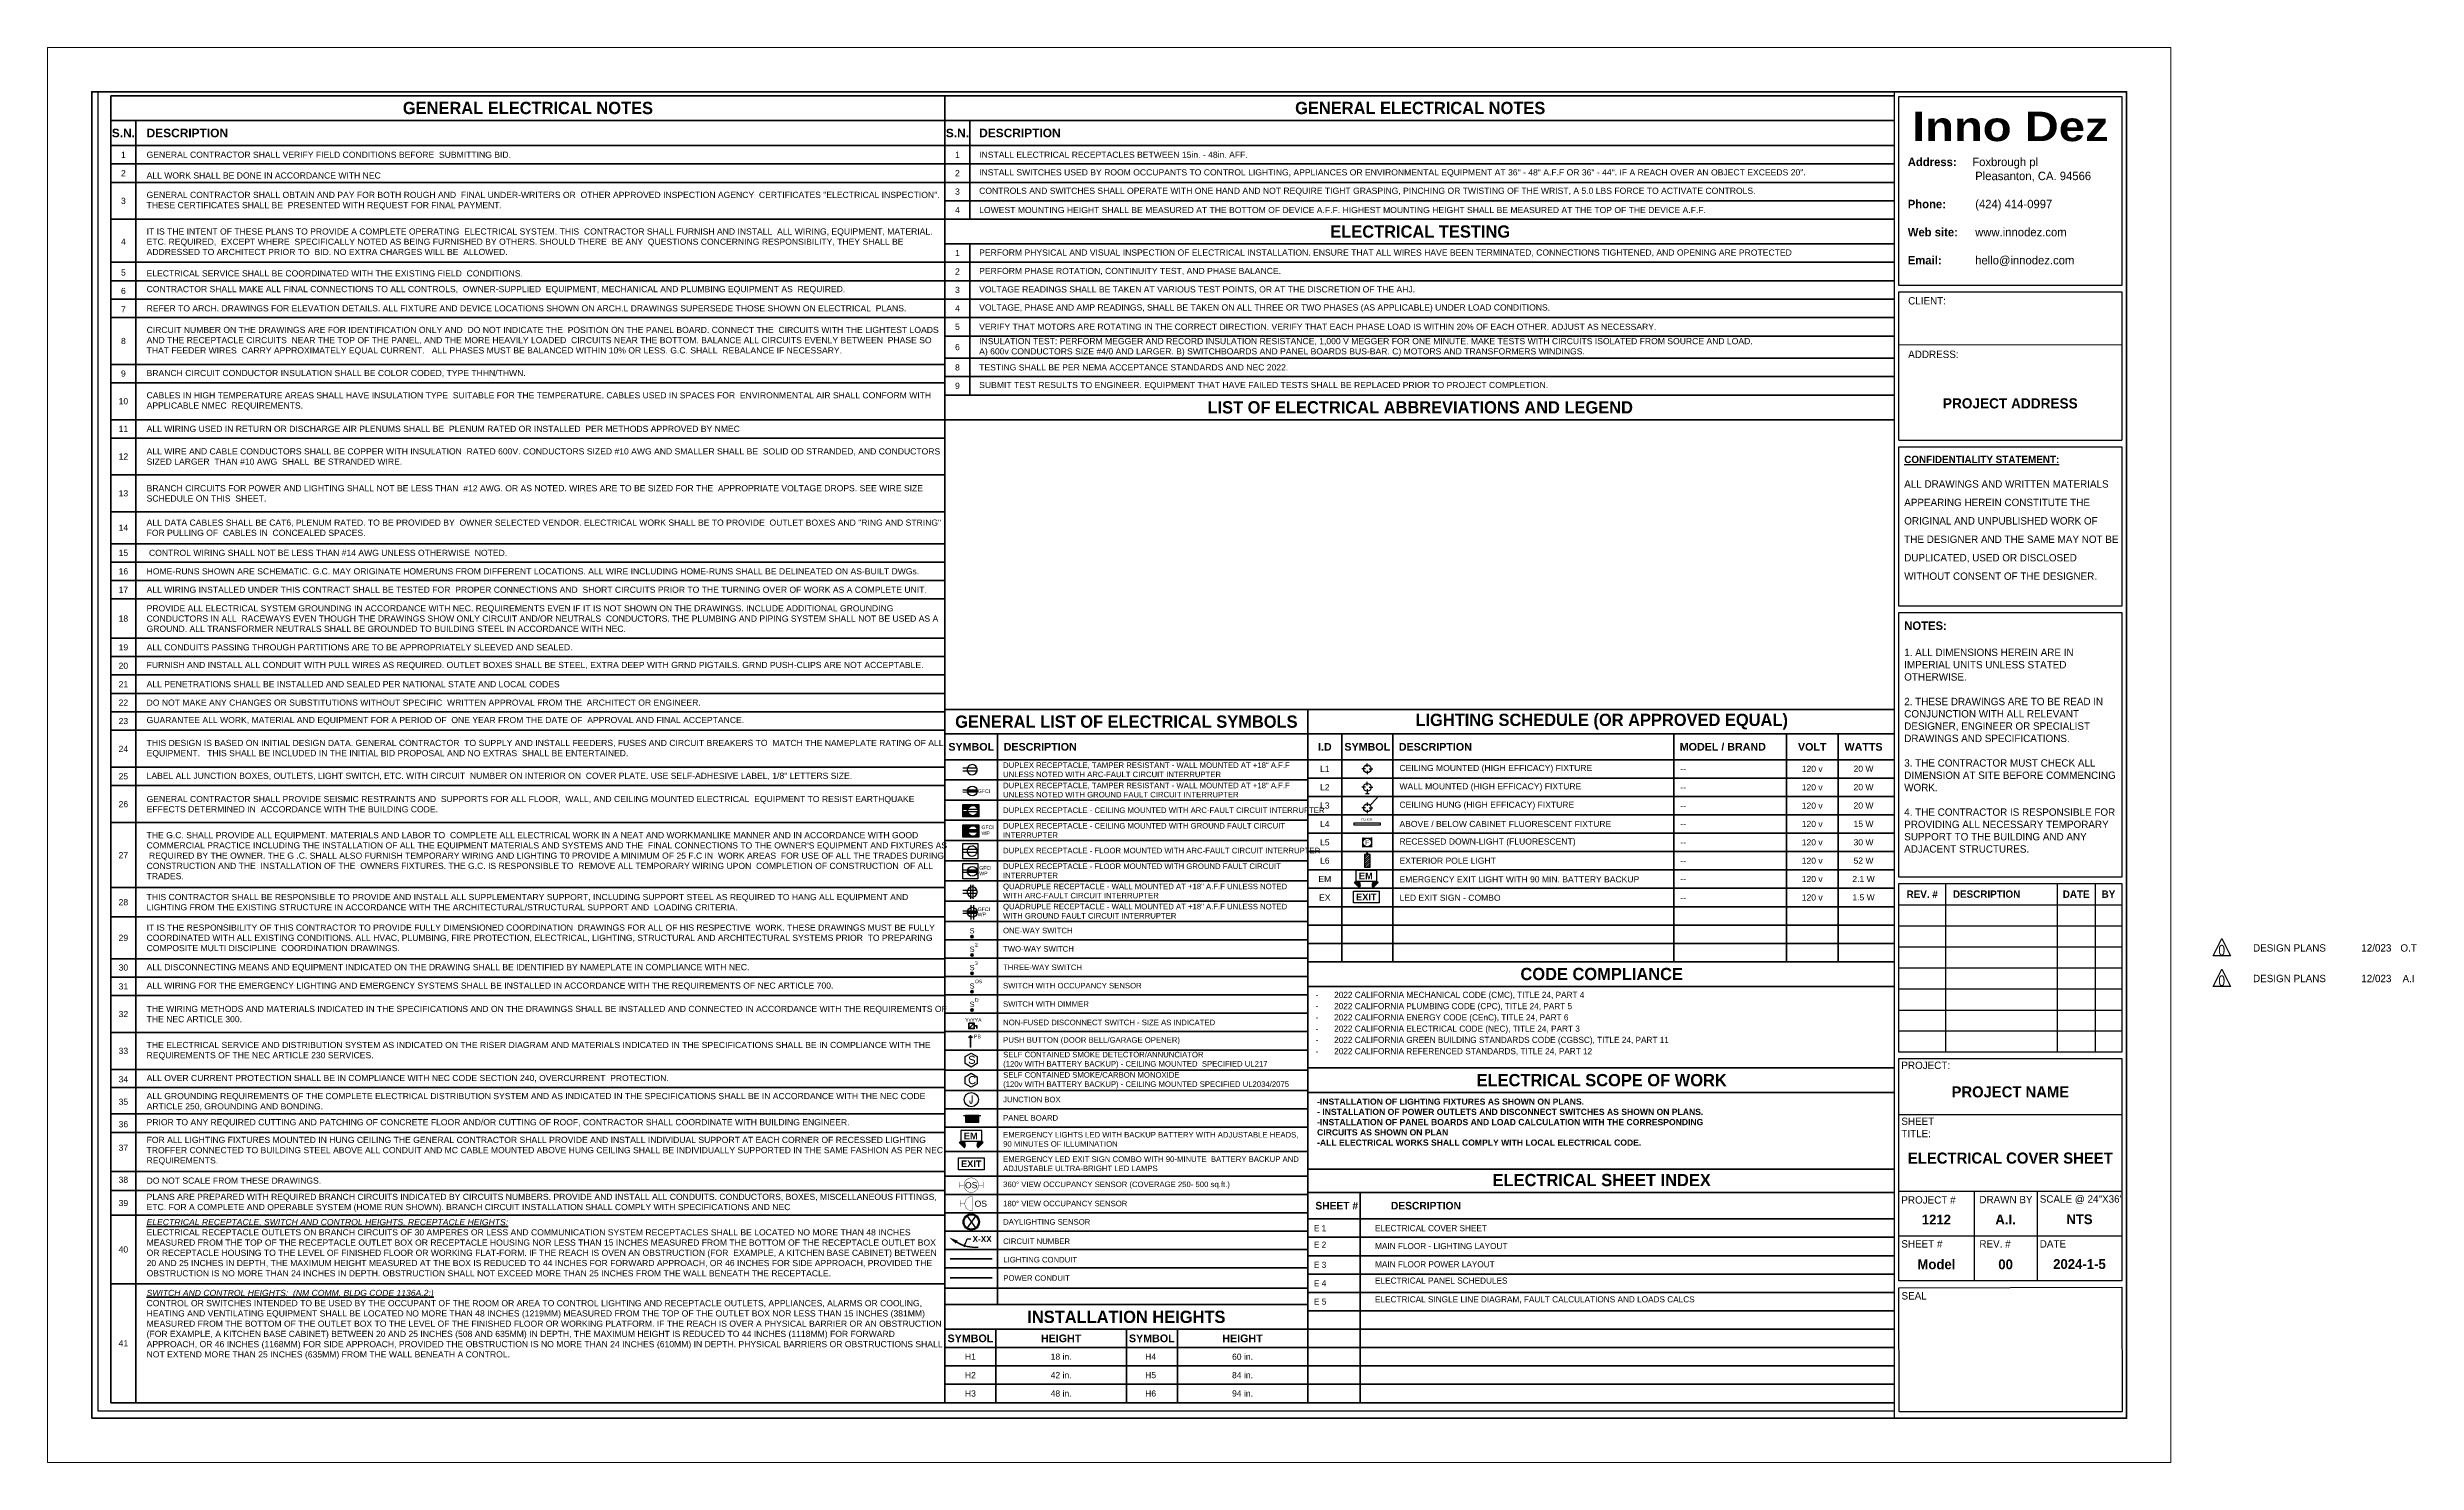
# Paper-space layout 'E 1' of a CAD drawing. Header units: inches. Extents: x -40 to 0.2, y 79.6 to 103.6.
# The model-space entities are those that its viewports show. They can reach past a viewport. Long polylines and large blocks are cut down to what shows.
import ezdxf
from ezdxf import colors
from ezdxf.entities.mleader import LeaderData, LeaderLine
from ezdxf.enums import TextEntityAlignment as Align
from ezdxf.math import Vec2, Vec3

# ---------------------------------------------------------------- set-up
doc = ezdxf.new("R2010")
doc.units = ezdxf.units.IN
doc.header["$MEASUREMENT"] = 0
doc.linetypes.add('DASHDOT', pattern=[1, 0.5, -0.25, 0, -0.25])
doc.linetypes.add('Hidden', pattern=[6.859843, 4.8, -2.059843])
doc.layers.get('Defpoints').update_dxf_attribs({"color": 104})
for name, color, linetype, lineweight in [('E-CIRC. NUMB', 7, 'Continuous', 35), ('E-EXIT SIGNS&EM LIGHTS', 110, 'Continuous', 25), ('E-LIGHT CNTRL-DETC.', 152, 'Continuous', 25), ('E-LIGHT FIXT.', 2, 'Continuous', 25), ('E-LIGHT SWITCH', 3, 'Continuous', 35), ('E-LIGHT-CONDUIT', 30, 'DASHDOT', 40), ('E-PANEL BOARD', 1, 'Continuous', 30), ('E-POWR-CONDUIT', 6, 'Hidden', 40), ('E-POWR-DISCNCT SWTCH', 4, 'Continuous', 35), ('E-POWR-JUNC.BOX', 4, 'Continuous', 25), ('E-POWR-RECEPTACLES', 54, 'Continuous', 25), ('E-SMOKE AND CARBON DETECTORS', 33, 'Continuous', 30), ('E-TEXT', 7, 'Continuous', 25), ('PDF_Text', 7, 'Continuous', 35)]:
    doc.layers.add(name, color=color, linetype=linetype, lineweight=lineweight)
doc.styles.add('123', font='ariblk.ttf')
doc.styles.add('Arial', font='arial.ttf', dxfattribs={"height": 6})
doc.styles.add('Arial Narrow', font='ARIALN.TTF')
doc.styles.add('Arial_1', font='arial.ttf', dxfattribs={"width": 0.8, "height": 4.5})
doc.styles.add('Arial_5', font='arial.ttf', dxfattribs={"height": 0.09375})
doc.styles.add('AUDIT_I_231223063723-0', font='arialbd.ttf')
doc.styles.add('BOO', font='GOTHIC.TTF', dxfattribs={"height": 6})
doc.styles.add('Century Gothic_B', font='GOTHICB.TTF', dxfattribs={"height": 6.659722})
doc.styles.add('DC_Simplex', font='SIMPLEX.shx', dxfattribs={"width": 0.7})
doc.styles.add('MtXpl_Century_Gothic_1', font='GOTHIC.TTF')
doc.styles.add('PDF Arial', font='arial.ttf')
doc.styles.add('PDF Arial Bold', font='arialbd.ttf')
doc.styles.get("Standard").update_dxf_attribs({"font": 'arial.ttf'})
doc.styles.add('TITLE', font='arialbd.ttf')
doc.styles.add('X-HELV1F', font='arial.ttf')

psp = doc.layouts.new('E 1')

# ---------------------------------------------------------------- texts
at = {"insert": (-0.489, 88.332), "char_height": 0.125, "attachment_point": 5, "style": 'MtXpl_Century_Gothic_1'}
psp.add_mtext('12/023', dxfattribs=at)
at = {"attachment_point": 5}
for s, insert, char_height, width, style in [('{\\fCentury Gothic|b1|i0|c0|p34;ELECTRICAL COVER SHEET}', (-6.694, 84.767), 0.18857, 3.69505, 'TITLE'), ('{\\fCentury Gothic|b1|i0|c0|p34;NTS}', (-5.522, 83.73), 0.16667, 1.43384, 'BOO'), ('{\\fCentury Gothic|b1|i0|c0|p34;Model}', (-7.947, 82.966), 0.16667, 1.27489, 'BOO'), ('{\\fCentury Gothic|b1|i0|c0|p34;2024-1-5}', (-5.522, 82.97), 0.16667, 1.43384, 'BOO')]:
    psp.add_mtext(s, dxfattribs=dict(at, insert=insert, char_height=char_height, width=width, style=style))

msp = doc.modelspace()

# ---------------------------------------------------------------- texts
at = {"layer": 'E-LIGHT FIXT.', "color": 6, "char_height": 6.64, "width": 36.908, "attachment_point": 5, "style": 'Arial'}
for s, insert in [('L1', (5817.6, -4396.9)), ('L2', (5817.6, -4416.9)), ('L3', (5817.6, -4436.8)), ('L4', (5817.6, -4456.7)), ('L5', (5817.6, -4476.7)), ('L6', (5817.6, -4496.6)), ('EM', (5817.6, -4516.5)), ('EX', (5817.6, -4536.6))]:
    msp.add_mtext(s, dxfattribs=dict(at, insert=insert))
at = {"layer": 'E-POWR-CONDUIT', "insert": (5809.2, -4754.8), "char_height": 6.6667, "width": 463.165, "attachment_point": 1, "style": 'AUDIT_I_231223063723-0'}
msp.add_mtext('-INSTALLATION OF LIGHTING FIXTURES AS SHOWN ON PLANS.^J- INSTALLATION OF POWER OUTLETS AND DISCONNECT SWITCHES AS SHOWN ON PLANS.^J-INSTALLATION OF PANEL BOARDS AND LOAD CALCULATION WITH THE CORRESPONDING     CIRCUITS AS SHOWN ON PLAN ^J-ALL ELECTRICAL WORKS SHALL COMPLY WITH LOCAL ELECTRICAL CODE.', dxfattribs=at)
at = {"layer": 'PDF_Text'}
for s, insert, char_height, width, attachment_point, style in [('{\\fCentury Gothic|b1|i0|c0|p34;GENERAL ELECTRICAL NOTES}', (4953, -3679.8), 13.333, 904.893, 5, 'BOO'), ('{\\fCentury Gothic|b1|i0|c0|p34;GENERAL ELECTRICAL NOTES}', (5921.1, -3679.8), 13.333, 1031.387, 5, 'BOO'), ('{\\fArial|b1|i0|c0|p34;S.N.}', (4514.1, -3706.9), 9.259, 27.14, 5, 'Arial'), ('1', (4514.1, -3730.5), 6.67, 27.14, 5, 'Arial'), ('GENERAL CONTRACTOR SHALL VERIFY FIELD CONDITIONS BEFORE  SUBMITTING BID.', (4539.3, -3730.5), 6.667, 866.095, 4, 'Arial'), ('{\\fArial|b1|i0|c0|p34;DESCRIPTION}', (4539.3, -3706.9), 9.259, 866.095, 4, 'Arial'), ('{\\fArial|b1|i0|c0|p34;S.N.}', (5419, -3706.9), 9.259, 27.14, 5, 'Arial'), ('1', (5419, -3730.5), 6.67, 27.14, 5, 'Arial'), ('{\\fArial|b1|i0|c0|p34;DESCRIPTION}', (5442.6, -3706.9), 9.259, 994.247, 4, 'Arial'), ('INSTALL ELECTRICAL RECEPTACLES BETWEEN 15in. - 48in. AFF.', (5442.6, -3730.5), 6.667, 994.247, 4, 'Arial'), ('2', (4514.1, -3750.5), 6.67, 27.14, 5, 'Arial'), ('ALL WORK SHALL BE DONE IN ACCORDANCE WITH NEC', (4539.3, -3753), 6.667, 866.095, 4, 'Arial'), ('2', (5419, -3750.5), 6.67, 27.14, 5, 'Arial'), ('INSTALL SWITCHES USED BY ROOM OCCUPANTS TO CONTROL LIGHTING, APPLIANCES OR ENVIRONMENTAL EQUIPMENT AT 36" - 48" A.F.F OR 36" - 44". IF A REACH OVER AN OBJECT EXCEEDS 20".', (5442.6, -3750.5), 6.6667, 994.247, 4, 'Arial'), ('3', (4514.1, -3780.5), 6.67, 27.14, 5, 'Arial'), ('GENERAL CONTRACTOR SHALL OBTAIN AND PAY FOR BOTH ROUGH AND  FINAL UNDER-WRITERS OR  OTHER APPROVED INSPECTION AGENCY  CERTIFICATES "ELECTRICAL INSPECTION". THESE CERTIFICATES SHALL BE  PRESENTED WITH REQUEST FOR FINAL PAYMENT.', (4539.3, -3780.5), 6.6667, 866.095, 4, 'Arial'), ('3', (5419, -3770.5), 6.67, 27.14, 5, 'Arial'), ('CONTROLS AND SWITCHES SHALL OPERATE WITH ONE HAND AND NOT REQUIRE TIGHT GRASPING, PINCHING OR TWISTING OF THE WRIST, A 5.0 LBS FORCE TO ACTIVATE CONTROLS.', (5442.6, -3770.5), 6.6667, 994.247, 4, 'Arial'), ('4', (5419, -3790.5), 6.67, 27.14, 5, 'Arial'), ('LOWEST MOUNTING HEIGHT SHALL BE MEASURED AT THE BOTTOM OF DEVICE A.F.F. HIGHEST MOUNTING HEIGHT SHALL BE MEASURED AT THE TOP OF THE DEVICE A.F.F.', (5442.6, -3790.5), 6.6667, 994.247, 4, 'Arial'), ('4', (4514.1, -3824.9), 6.67, 27.14, 5, 'Arial'), ('IT IS THE INTENT OF THESE PLANS TO PROVIDE A COMPLETE OPERATING  ELECTRICAL SYSTEM. THIS  CONTRACTOR SHALL FURNISH AND INSTALL  ALL WIRING, EQUIPMENT, MATERIAL. ETC. REQUIRED,  EXCEPT WHERE  SPECIFICALLY NOTED AS BEING FURNISHED BY OTHERS. SHOULD THERE  BE ANY  QUESTIONS CONCERNING RESPONSIBILITY, THEY SHALL BE  ADDRESSED TO ARCHITECT PRIOR TO  BID. NO EXTRA CHARGES WILL BE  ALLOWED.', (4539.3, -3824.9), 6.6667, 866.095, 4, 'Arial'), ('{\\fCentury Gothic|b1|i0|c0|p34;ELECTRICAL TESTING}', (5921.1, -3813.9), 13.333, 1031.387, 5, 'BOO'), ('5', (4514.1, -3858.3), 6.67, 27.14, 5, 'Arial'), ('2', (5419, -3857.2), 6.67, 27.14, 5, 'Arial'), ('1', (5419, -3837.2), 6.67, 27.14, 5, 'Arial'), ('PERFORM PHYSICAL AND VISUAL INSPECTION OF ELECTRICAL INSTALLATION. ENSURE THAT ALL WIRES HAVE BEEN TERMINATED, CONNECTIONS TIGHTENED, AND OPENING ARE PROTECTED', (5442.6, -3837.2), 6.6667, 994.247, 4, 'Arial'), ('PERFORM PHASE ROTATION, CONTINUITY TEST, AND PHASE BALANCE.', (5442.6, -3857.2), 6.667, 994.247, 4, 'Arial'), ('6', (4514.1, -3878.3), 6.67, 27.14, 5, 'Arial'), ('CONTRACTOR SHALL MAKE ALL FINAL CONNECTIONS TO ALL CONTROLS,  OWNER-SUPPLIED  EQUIPMENT, MECHANICAL AND PLUMBING EQUIPMENT AS  REQUIRED.', (4539.3, -3877.2), 6.6667, 866.095, 4, 'Arial'), ('ELECTRICAL SERVICE SHALL BE COORDINATED WITH THE EXISTING FIELD  CONDITIONS.', (4539.3, -3859.3), 6.667, 866.095, 4, 'Arial'), ('3', (5419, -3877.2), 6.67, 27.14, 5, 'Arial'), ('VOLTAGE READINGS SHALL BE TAKEN AT VARIOUS TEST POINTS, OR AT THE DISCRETION OF THE AHJ.', (5442.6, -3877.2), 6.667, 994.247, 4, 'Arial'), ('7', (4514.1, -3898.3), 6.67, 27.14, 5, 'Arial'), ('REFER TO ARCH. DRAWINGS FOR ELEVATION DETAILS. ALL FIXTURE AND DEVICE LOCATIONS SHOWN ON ARCH.L DRAWINGS SUPERSEDE THOSE SHOWN ON ELECTRICAL  PLANS.', (4539.3, -3897.2), 6.6667, 866.095, 4, 'Arial'), ('4', (5419, -3897.2), 6.67, 27.14, 5, 'Arial'), ('VOLTAGE, PHASE AND AMP READINGS, SHALL BE TAKEN ON ALL THREE OR TWO PHASES (AS APPLICABLE) UNDER LOAD CONDITIONS.', (5442.6, -3897.2), 6.6667, 994.247, 4, 'Arial'), ('8', (4514.1, -3932.6), 6.67, 27.14, 5, 'Arial'), ('CIRCUIT NUMBER ON THE DRAWINGS ARE FOR IDENTIFICATION ONLY AND  DO NOT INDICATE THE  POSITION ON THE PANEL BOARD. CONNECT THE  CIRCUITS WITH THE LIGHTEST LOADS AND THE RECEPTACLE CIRCUITS  NEAR THE TOP OF THE PANEL, AND THE MORE HEAVILY LOADED  CIRCUITS NEAR THE BOTTOM. BALANCE ALL CIRCUITS EVENLY BETWEEN  PHASE SO THAT FEEDER WIRES  CARRY APPROXIMATELY EQUAL CURRENT.   ALL PHASES MUST BE BALANCED WITHIN 10% OR LESS. G.C. SHALL  REBALANCE IF NECESSARY.', (4539.3, -3932.6), 6.6667, 866.095, 4, 'Arial'), ('5', (5419, -3917.2), 6.67, 27.14, 5, 'Arial'), ('VERIFY THAT MOTORS ARE ROTATING IN THE CORRECT DIRECTION. VERIFY THAT EACH PHASE LOAD IS WITHIN 20% OF EACH OTHER. ADJUST AS NECESSARY.', (5442.6, -3917.2), 6.6667, 994.247, 4, 'Arial'), ('\\A1;INSULATION TEST: PERFORM MEGGER AND RECORD INSULATION RESISTANCE, 1,000 V MEGGER FOR ONE MINUTE. MAKE TESTS WITH CIRCUITS ISOLATED FROM SOURCE AND LOAD.\\PA) 600v CONDUCTORS SIZE #4/0 AND LARGER. B) SWITCHBOARDS AND PANEL BOARDS BUS-BAR. C) MOTORS AND TRANSFORMERS WINDINGS.', (5442.6, -3939.3), 6.6667, 994.247, 4, 'Arial'), ('8', (5419, -3961.3), 6.67, 27.14, 5, 'Arial'), ('6', (5419, -3939.3), 6.67, 27.14, 5, 'Arial'), ('TESTING SHALL BE PER NEMA ACCEPTANCE STANDARDS AND NEC 2022.', (5442.6, -3961.3), 6.667, 994.247, 4, 'Arial'), ('9', (4514.1, -3968), 6.67, 27.14, 5, 'Arial'), ('BRANCH CIRCUIT CONDUCTOR INSULATION SHALL BE COLOR CODED, TYPE THHN/THWN.', (4539.3, -3968), 6.667, 866.095, 4, 'Arial'), ('9', (5419, -3981.3), 6.67, 27.14, 5, 'Arial'), ('SUBMIT TEST RESULTS TO ENGINEER. EQUIPMENT THAT HAVE FAILED TESTS SHALL BE REPLACED PRIOR TO PROJECT COMPLETION.', (5442.6, -3981.3), 6.6667, 994.247, 4, 'Arial'), ('10', (4514.1, -3998), 6.67, 27.14, 5, 'Arial'), ('CABLES IN HIGH TEMPERATURE AREAS SHALL HAVE INSULATION TYPE  SUITABLE FOR THE TEMPERATURE. CABLES USED IN SPACES FOR  ENVIRONMENTAL AIR SHALL CONFORM WITH  APPLICABLE NMEC  REQUIREMENTS.', (4539.3, -3998), 6.6667, 866.095, 4, 'Arial'), ('{\\fCentury Gothic|b1|i0|c0|p34;LIST OF ELECTRICAL ABBREVIATIONS AND LEGEND}', (5921.1, -4004.7), 13.333, 1031.387, 5, 'BOO'), ('11', (4514.1, -4028), 6.67, 27.14, 5, 'Arial'), ('ALL WIRING USED IN RETURN OR DISCHARGE AIR PLENUMS SHALL BE  PLENUM RATED OR INSTALLED  PER METHODS APPROVED BY NMEC', (4539.3, -4028), 6.6667, 866.095, 4, 'Arial'), ('12', (4514.1, -4058), 6.67, 27.14, 5, 'Arial'), ('ALL WIRE AND CABLE CONDUCTORS SHALL BE COPPER WITH INSULATION  RATED 600V. CONDUCTORS SIZED #10 AWG AND SMALLER SHALL BE  SOLID OD STRANDED, AND CONDUCTORS SIZED LARGER  THAN #10 AWG  SHALL  BE STRANDED WIRE.', (4539.3, -4058), 6.6667, 866.095, 4, 'Arial'), ('13', (4514.1, -4098), 6.67, 27.14, 5, 'Arial'), ('BRANCH CIRCUITS FOR POWER AND LIGHTING SHALL NOT BE LESS THAN  #12 AWG. OR AS NOTED. WIRES ARE TO BE SIZED FOR THE  APPROPRIATE VOLTAGE DROPS. SEE WIRE SIZE SCHEDULE ON THIS  SHEET.', (4539.3, -4098), 6.6667, 866.095, 4, 'Arial'), ('14', (4514.1, -4135.3), 6.67, 27.14, 5, 'Arial'), ('ALL DATA CABLES SHALL BE CAT6, PLENUM RATED. TO BE PROVIDED BY  OWNER SELECTED VENDOR. ELECTRICAL WORK SHALL BE TO PROVIDE  OUTLET BOXES AND "RING AND STRING" FOR PULLING OF  CABLES IN  CONCEALED SPACES.', (4539.3, -4135.3), 6.6667, 866.095, 4, 'Arial'), ('15', (4514.1, -4162.6), 6.67, 27.14, 5, 'Arial'), (' CONTROL WIRING SHALL NOT BE LESS THAN #14 AWG UNLESS OTHERWISE \\F; NOTED.', (4539.3, -4162.6), 6.667, 866.095, 4, 'Arial'), ('16', (4514.1, -4182.6), 6.67, 27.14, 5, 'Arial'), ('HOME-RUNS SHOWN ARE SCHEMATIC. G.C. MAY ORIGINATE HOMERUNS FROM DIFFERENT LOCATIONS. ALL WIRE INCLUDING HOME-RUNS SHALL BE DELINEATED ON AS-BUILT DWGs.', (4539.3, -4182.6), 6.6667, 866.095, 4, 'Arial'), ('17', (4514.1, -4202.6), 6.67, 27.14, 5, 'Arial'), ('ALL WIRING INSTALLED UNDER THIS CONTRACT SHALL BE TESTED FOR  PROPER CONNECTIONS AND  SHORT CIRCUITS PRIOR TO THE TURNING OVER OF WORK AS A COMPLETE UNIT.', (4539.3, -4202.6), 6.6667, 866.095, 4, 'Arial'), ('18', (4514.1, -4233.9), 6.67, 27.14, 5, 'Arial'), ('\\pxt6;PROVIDE ALL ELECTRICAL SYSTEM GROUNDING IN ACCORDANCE WITH NEC. REQUIREMENTS EVEN IF IT IS NOT SHOWN ON THE DRAWINGS. INCLUDE ADDITIONAL GROUNDING CONDUCTORS IN ALL  RACEWAYS EVEN THOUGH THE DRAWINGS SHOW ONLY CIRCUIT AND/OR NEUTRALS  CONDUCTORS. THE PLUMBING AND PIPING SYSTEM SHALL NOT BE USED AS A GROUND. ALL TRANSFORMER NEUTRALS SHALL BE GROUNDED TO BUILDING STEEL IN ACCORDANCE WITH NEC.', (4539.3, -4233.9), 6.6667, 866.095, 4, 'Arial'), ('19', (4514.1, -4265.1), 6.67, 27.14, 5, 'Arial'), ('ALL CONDUITS PASSING THROUGH PARTITIONS ARE TO BE APPROPRIATELY SLEEVED AND SEALED.', (4539.3, -4265.1), 6.667, 866.095, 4, 'Arial'), ('20', (4514.1, -4285.1), 6.67, 27.14, 5, 'Arial'), ('FURNISH AND INSTALL ALL CONDUIT WITH PULL WIRES AS REQUIRED. OUTLET BOXES SHALL BE STEEL, EXTRA DEEP WITH GRND PIGTAILS. GRND PUSH-CLIPS ARE NOT ACCEPTABLE.', (4539.3, -4285.1), 6.6667, 866.095, 4, 'Arial'), ('21', (4514.1, -4305.1), 6.67, 27.14, 5, 'Arial'), ('ALL PENETRATIONS SHALL BE INSTALLED AND SEALED PER NATIONAL STATE AND LOCAL CODES', (4539.3, -4305.1), 6.667, 866.095, 4, 'Arial'), ('22', (4514.1, -4325.1), 6.67, 27.14, 5, 'Arial'), ('23', (4514.1, -4345.1), 6.67, 27.14, 5, 'Arial'), ('GUARANTEE ALL WORK, MATERIAL AND EQUIPMENT FOR A PERIOD OF  ONE YEAR FROM THE DATE OF  APPROVAL AND FINAL ACCEPTANCE.', (4539.3, -4344.9), 6.6667, 866.095, 4, 'Arial'), ('DO NOT MAKE ANY CHANGES OR SUBSTITUTIONS WITHOUT SPECIFIC  WRITTEN APPROVAL FROM THE  ARCHITECT OR ENGINEER.', (4539.3, -4325.1), 6.6667, 866.095, 4, 'Arial'), ('{\\fCentury Gothic|b1|i0|c0|p34;GENERAL LIST OF ELECTRICAL SYMBOLS}', (5602.3, -4345.8), 13.333, 393.67, 5, 'BOO'), ('{\\fCentury Gothic|b1|i0|c0|p34;LIGHTING SCHEDULE (OR APPROVED EQUAL)}', (6118, -4345.8), 13.333, 637.717, 5, 'BOO'), ('THIS DESIGN IS BASED ON INITIAL DESIGN DATA. GENERAL CONTRACTOR  TO SUPPLY AND INSTALL FEEDERS, FUSES AND CIRCUIT BREAKERS TO  MATCH THE NAMEPLATE RATING OF ALL EQUIPMENT.   THIS SHALL BE INCLUDED IN THE INITIAL BID PROPOSAL AND NO EXTRAS  SHALL BE ENTERTAINED.', (4539.3, -4375.3), 6.6667, 866.095, 4, 'Arial'), ('{\\fArial|b1|i0|c0|p34;SYMBOL}', (5434, -4373.1), 8.307, 57.129, 5, 'Arial'), ('{\\fArial|b1|i0|c0|p34;DESCRIPTION}', (5469.2, -4373.1), 8.307, 329.919, 4, 'Arial'), ('{\\fArial|b1|i0|c0|p34;I.D}', (5817.6, -4373.1), 8.307, 36.908, 5, 'Arial'), ('{\\fArial|b1|i0|c0|p34;SYMBOL}', (5863.7, -4373.1), 8.307, 55.279, 5, 'Arial'), ('{\\fArial|b1|i0|c0|p34;DESCRIPTION}', (5897.9, -4373.1), 8.307, 272.666, 4, 'Arial'), ('{\\fArial|b1|i0|c0|p34;MODEL / BRAND}', (6202.7, -4373.1), 8.307, 115.669, 4, 'Arial'), ('{\\fArial|b1|i0|c0|p34;VOLT}', (6346.4, -4373.1), 8.307, 56.074, 5, 'Arial'), ('{\\fArial|b1|i0|c0|p34;WATTS}', (6402.1, -4373.1), 8.307, 55.279, 5, 'Arial'), ('24', (4514.1, -4375.3), 6.67, 27.14, 5, 'Arial'), ('DUPLEX RECEPTACLE, TAMPER RESISTANT - WALL MOUNTED AT +18" A.F.F UNLESS NOTED WITH {\\C7;ARC-FAULT CIRCUIT INTERRUPTER }', (5468.5, -4398), 6, 330.581, 4, 'Arial'), ('25', (4514.1, -4405.1), 6.67, 27.14, 5, 'Arial'), ('LABEL ALL JUNCTION BOXES, OUTLETS, LIGHT SWITCH, ETC. WITH CIRCUIT  NUMBER ON INTERIOR ON  COVER PLATE. USE SELF-ADHESIVE LABEL, 1/8" LETTERS SIZE.', (4539.3, -4405.1), 6.6667, 866.095, 4, 'Arial'), ('DUPLEX RECEPTACLE, TAMPER RESISTANT - WALL MOUNTED AT +18" A.F.F\\PUNLESS NOTED WITH GROUND FAULT CIRCUIT INTERRUPTER', (5468.5, -4420), 6, 330.581, 4, 'Arial'), ('26', (4514.1, -4435.3), 6.67, 27.14, 5, 'Arial'), ('GENERAL CONTRACTOR SHALL PROVIDE SEISMIC RESTRAINTS AND  SUPPORTS FOR ALL FLOOR,  WALL, AND CEILING MOUNTED ELECTRICAL  EQUIPMENT TO RESIST EARTHQUAKE EFFECTS DETERMINED IN  ACCORDANCE WITH THE BUILDING CODE.', (4539.3, -4435.3), 6.6667, 866.095, 4, 'Arial'), ('DUPLEX RECEPTACLE - CEILING MOUNTED WITH {\\C7;ARC-FAULT CIRCUIT INTERRUPTER }', (5468.5, -4441.9), 6, 330.581, 4, 'Arial'), ("THE G.C. SHALL PROVIDE ALL EQUIPMENT. MATERIALS AND LABOR TO  COMPLETE ALL ELECTRICAL WORK IN A NEAT AND WORKMANLIKE MANNER AND IN ACCORDANCE WITH GOOD COMMERCIAL PRACTICE INCLUDING THE INSTALLATION OF ALL THE EQUIPMENT MATERIALS AND SYSTEMS AND THE  FINAL CONNECTIONS TO THE OWNER'S EQUIPMENT AND FIXTURES AS  REQUIRED BY THE OWNER. THE G .C. SHALL ALSO FURNISH TEMPORARY WIRING AND LIGHTING T0 PROVIDE A MINIMUM OF 25 F.C IN  WORK AREAS  FOR USE OF ALL THE TRADES DURING CONSTRUCTION AND THE  INSTALLATION OF THE  OWNERS FIXTURES. THE G.C. IS RESPONSIBLE TO  REMOVE ALL TEMPORARY WIRING UPON  COMPLETION OF CONSTRUCTION  OF ALL TRADES.", (4539.3, -4491.2), 6.6667, 866.095, 4, 'Arial'), ('DUPLEX RECEPTACLE - CEILING MOUNTED WITH GROUND FAULT CIRCUIT INTERRUPTER', (5468.5, -4463.8), 6, 330.581, 4, 'Arial'), ('27', (4514.1, -4490.6), 6.67, 27.14, 5, 'Arial'), ('DUPLEX RECEPTACLE - FLOOR MOUNTED WITH {\\C7;ARC-FAULT CIRCUIT INTERRUPTER }', (5468.5, -4485.7), 6, 330.581, 4, 'Arial'), ('QUADRUPLE RECEPTACLE - WALL MOUNTED AT +18" A.F.F UNLESS NOTED WITH {\\C7;ARC-FAULT CIRCUIT INTERRUPTER }', (5468.5, -4529.6), 6, 330.581, 4, 'Arial'), ('DUPLEX RECEPTACLE - FLOOR MOUNTED WITH GROUND FAULT CIRCUIT INTERRUPTER', (5468.5, -4507.7), 6, 330.581, 4, 'Arial'), ('28', (4514.1, -4541.7), 6.67, 27.14, 5, 'Arial'), ('THIS CONTRACTOR SHALL BE RESPONSIBLE TO PROVIDE AND INSTALL ALL SUPPLEMENTARY SUPPORT, INCLUDING SUPPORT STEEL AS REQUIRED TO HANG ALL EQUIPMENT AND LIGHTING FROM THE EXISTING STRUCTURE IN ACCORDANCE WITH THE ARCHITECTURAL/STRUCTURAL SUPPORT AND  LOADING CRITERIA.', (4539.3, -4541.7), 6.6667, 866.095, 4, 'Arial'), ('QUADRUPLE RECEPTACLE - WALL MOUNTED AT +18" A.F.F UNLESS NOTED\\PWITH GROUND FAULT CIRCUIT INTERRUPTER', (5468.5, -4551.5), 6, 330.581, 4, 'Arial'), ('IT IS THE RESPONSIBILITY OF THIS CONTRACTOR TO PROVIDE FULLY DIMENSIONED COORDINATION  DRAWINGS FOR ALL OF HIS RESPECTIVE  WORK. THESE DRAWINGS MUST BE FULLY COORDINATED WITH ALL EXISTING CONDITIONS. ALL HVAC, PLUMBING, FIRE PROTECTION, ELECTRICAL, LIGHTING, STRUCTURAL AND ARCHITECTURAL SYSTEMS PRIOR  TO PREPARING COMPOSITE MULTI DISCIPLINE  COORDINATION DRAWINGS.', (4539.3, -4580.4), 6.6667, 866.095, 4, 'Arial'), ('ONE-WAY SWITCH ', (5468.5, -4572.5), 6, 330.581, 4, 'Arial'), ('29', (4514.1, -4580.4), 6.67, 27.14, 5, 'Arial'), ('TWO-WAY SWITCH ', (5468.5, -4592.4), 6, 330.581, 4, 'Arial'), ('30', (4514.1, -4612.6), 6.67, 27.14, 5, 'Arial'), ('ALL DISCONNECTING MEANS AND EQUIPMENT INDICATED ON THE DRAWING SHALL BE IDENTIFIED BY NAMEPLATE IN COMPLIANCE WITH NEC.', (4539.3, -4613.1), 6.6667, 866.095, 4, 'Arial'), ('THREE-WAY SWITCH ', (5468.5, -4612.4), 6, 330.581, 4, 'Arial'), ('{\\fCentury Gothic|b1|i0|c0|p34;CODE COMPLIANCE}', (6118, -4619.7), 13.333, 637.717, 5, 'BOO'), ('31', (4514.1, -4633.1), 6.67, 27.14, 5, 'Arial'), ('ALL WIRING FOR THE EMERGENCY LIGHTING AND EMERGENCY SYSTEMS SHALL BE INSTALLED IN ACCORDANCE WITH THE REQUIREMENTS OF NEC ARTICLE 700.', (4539.3, -4633.1), 6.6667, 866.095, 4, 'Arial'), ('SWITCH WITH OCCUPANCY SENSOR', (5468.5, -4632.3), 6, 330.581, 4, 'Arial'), ('SWITCH WITH DIMMER', (5468.5, -4652.2), 6, 330.581, 4, 'Arial'), ('32', (4514.1, -4663.1), 6.67, 27.14, 5, 'Arial'), ('THE WIRING METHODS AND MATERIALS INDICATED IN THE SPECIFICATIONS AND ON THE DRAWINGS SHALL BE INSTALLED AND CONNECTED IN ACCORDANCE WITH THE REQUIREMENTS OF THE NEC ARTICLE 300.', (4539.3, -4663.1), 6.6667, 866.095, 4, 'Arial'), ('NON-FUSED DISCONNECT SWITCH - SIZE AS INDICATED', (5468.6, -4672.2), 6, 330.581, 4, 'Arial'), ('33', (4514.1, -4703.1), 6.67, 27.14, 5, 'Arial'), ('THE ELECTRICAL SERVICE AND DISTRIBUTION SYSTEM AS INDICATED ON THE RISER DIAGRAM AND MATERIALS INDICATED IN THE SPECIFICATIONS SHALL BE IN COMPLIANCE WITH THE REQUIREMENTS OF THE NEC ARTICLE 230 SERVICES.', (4539.3, -4703.1), 6.6667, 866.095, 4, 'Arial'), ('SELF CONTAINED SMOKE DETECTOR/ANNUNCIATOR\\P(120v WITH BATTERY BACKUP) - CEILING MOUNTED  SPECIFIED UL217', (5468.6, -4713), 6, 330.581, 4, 'Arial'), ('PUSH BUTTON (DOOR BELL/GARAGE OPENER)', (5468.6, -4692.1), 6, 330.515, 4, 'Arial'), ('ALL OVER CURRENT PROTECTION SHALL BE IN COMPLIANCE WITH NEC CODE SECTION 240, OVERCURRENT  PROTECTION.', (4539.3, -4733.1), 6.6667, 866.095, 4, 'Arial'), ('SELF CONTAINED SMOKE/CARBON MONOXIDE\\P(120v WITH BATTERY BACKUP) - CEILING MOUNTED SPECIFIED UL2034/2075 ', (5468.6, -4735), 6, 330.581, 4, 'Arial'), ('{\\fCentury Gothic|b1|i0|c0|p34;ELECTRICAL SCOPE OF WORK}', (6118, -4734.9), 13.333, 637.717, 5, 'BOO'), ('34', (4514.1, -4733.9), 6.67, 27.14, 5, 'Arial'), ('35', (4514.1, -4758.3), 6.67, 27.14, 5, 'Arial'), ('ALL GROUNDING REQUIREMENTS OF THE COMPLETE ELECTRICAL DISTRIBUTION SYSTEM AND AS INDICATED IN THE SPECIFICATIONS SHALL BE IN ACCORDANCE WITH THE NEC CODE ARTICLE 250, GROUNDING AND BONDING. ', (4539.3, -4758.3), 6.6667, 866.095, 4, 'Arial'), ('JUNCTION BOX', (5468.6, -4755.9), 6, 330.753, 4, 'Arial'), ('36', (4514.1, -4782.7), 6.67, 27.14, 5, 'Arial'), ('PRIOR TO ANY REQUIRED CUTTING AND PATCHING OF CONCRETE FLOOR AND/OR CUTTING OF ROOF, CONTRACTOR SHALL COORDINATE WITH BUILDING ENGINEER. ', (4539.3, -4781.4), 6.6667, 866.095, 4, 'Arial'), ('PANEL BOARD', (5468.6, -4775.8), 6, 330.754, 4, 'Arial'), ('37', (4514.1, -4808.2), 6.67, 27.14, 5, 'Arial'), ('FOR ALL LIGHTING FIXTURES MOUNTED IN HUNG CEILING THE GENERAL CONTRACTOR SHALL PROVIDE AND INSTALL INDIVIDUAL SUPPORT AT EACH CORNER OF RECESSED LIGHTING TROFFER CONNECTED TO BUILDING STEEL ABOVE ALL CONDUIT AND MC CABLE MOUNTED ABOVE HUNG CEILING SHALL BE INDIVIDUALLY SUPPORTED IN THE SAME FASHION AS PER NEC REQUIREMENTS.', (4539.3, -4811.7), 6.6667, 866.095, 4, 'Arial'), ('EMERGENCY LIGHTS LED WITH BACKUP BATTERY WITH ADJUSTABLE HEADS, 90 MINUTES OF ILLUMINATION', (5468.6, -4799.1), 6, 330.581, 4, 'Arial'), ('EMERGENCY LED EXIT SIGN COMBO WITH 90-MINUTE  BATTERY BACKUP AND ADJUSTABLE ULTRA-BRIGHT LED LAMPS', (5468.6, -4825.6), 6, 330.581, 4, 'Arial'), ('38', (4514.1, -4843), 6.67, 27.14, 5, 'Arial'), ('DO NOT SCALE FROM THESE DRAWINGS.', (4539.3, -4843.9), 6.667, 866.095, 4, 'Arial'), ('PLANS ARE PREPARED WITH REQUIRED BRANCH CIRCUITS INDICATED BY CIRCUITS NUMBERS. PROVIDE AND INSTALL ALL CONDUITS. CONDUCTORS, BOXES, MISCELLANEOUS FITTINGS, ETC. FOR A COMPLETE AND OPERABLE SYSTEM (HOME RUN SHOWN). BRANCH CIRCUIT INSTALLATION SHALL COMPLY WITH SPECIFICATIONS AND NEC', (4539.3, -4868), 6.6667, 866.095, 4, 'Arial'), ('360%%D VIEW OCCUPANCY SENSOR (COVERAGE 250- 500 sq.ft.)', (5468.6, -4848.8), 6, 330.581, 4, 'Arial'), ('{\\fCentury Gothic|b1|i0|c0|p34;ELECTRICAL SHEET INDEX}', (6118, -4843.3), 13.333, 637.717, 5, 'BOO'), ('39', (4514.1, -4868.2), 6.67, 27.14, 5, 'Arial'), ('180%%D VIEW OCCUPANCY SENSOR', (5468.6, -4868.8), 6, 330.581, 4, 'Arial'), ('\\pxi1;{\\fCentury Gothic|b1|i0|c0|p34;SHEET #}', (5799.1, -4871.1), 8.307, 57.015, 4, 'Arial'), ('\\pxi-2,l2;{\\fCentury Gothic|b1|i0|c0|p34;^IDESCRIPTION}', (5856.1, -4871.1), 8.307, 580.702, 4, 'Arial'), ('{\\fArial|b0|i1|c0|p34;\\LELECTRICAL RECEPTACLE, SWITCH AND CONTROL HEIGHTS, RECEPTACLE HEIGHTS: }\\PELECTRICAL RECEPTACLE OUTLETS ON BRANCH CIRCUITS OF 30 AMPERES OR LESS AND COMMUNICATION SYSTEM RECEPTACLES SHALL BE LOCATED NO MORE THAN 48 INCHES MEASURED FROM THE TOP OF THE RECEPTACLE OUTLET BOX OR RECEPTACLE HOUSING NOR LESS THAN 15 INCHES MEASURED FROM THE BOTTOM OF THE RECEPTACLE OUTLET BOX OR RECEPTACLE HOUSING TO THE LEVEL OF FINISHED FLOOR OR WORKING FLAT-FORM. IF THE REACH IS OVEN AN OBSTRUCTION (FOR  EXAMPLE, A KITCHEN BASE CABINET) BETWEEN 20 AND 25 INCHES IN DEPTH, THE MAXIMUM HEIGHT MEASURED AT THE BOX IS REDUCED TO 44 INCHES FOR FORWARD APPROACH, OR 46 INCHES FOR SIDE APPROACH, PROVIDED THE OBSTRUCTION IS NO MORE THAN 24 INCHES IN DEPTH. OBSTRUCTION SHALL NOT EXCEED MORE THAN 25 INCHES FROM THE WALL BENEATH THE RECEPTACLE. ', (4539.3, -4916.7), 6.6667, 866.095, 4, 'Arial'), ('CIRCUIT NUMBER', (5468.6, -4909.7), 6, 330.581, 4, 'Arial'), ('DAYLIGHTING SENSOR', (5468.6, -4888.7), 6, 330.581, 4, 'Arial'), ('\\pxi1;{\\fCentury Gothic|b0|i0|c0|p34;E 1}', (5799.1, -4895.5), 6.667, 57.015, 4, 'PDF Arial'), ('\\pxql;{\\fCentury Gothic|b0|i0|c0|p34;ELECTRICAL COVER SHEET}', (5872.1, -4895.5), 6.667, 564.702, 4, 'PDF Arial Bold'), ('40', (4514.1, -4918.6), 6.67, 27.14, 5, 'Arial'), ('LIGHTING CONDUIT', (5468.8, -4929.7), 6, 330.581, 4, 'Arial'), ('\\pxi1;{\\fCentury Gothic|b0|i0|c0|p34;E 2}', (5799.1, -4913.4), 6.667, 57.015, 4, 'PDF Arial'), ('\\pxi1;{\\fCentury Gothic|b0|i0|c0|p34;E 3}', (5799.1, -4935.3), 6.667, 57.015, 4, 'PDF Arial'), ('\\pxql;{\\fCentury Gothic|b0|i0|c0|p34;MAIN FLOOR - LIGHTING LAYOUT}', (5872.1, -4914.9), 6.667, 564.702, 4, 'PDF Arial Bold'), ('\\pxql;{\\fCentury Gothic|b0|i0|c0|p34;MAIN FLOOR POWER LAYOUT}', (5872.1, -4934.7), 6.667, 564.702, 4, 'PDF Arial Bold'), ('POWER CONDUIT', (5468.8, -4949.6), 6, 330.581, 4, 'Arial'), ('\\pxi1;{\\fCentury Gothic|b0|i0|c0|p34;E 4}', (5799.1, -4955.3), 6.667, 57.015, 4, 'PDF Arial'), ('\\pxql;{\\fCentury Gothic|b0|i0|c0|p34;ELECTRICAL PANEL SCHEDULES}', (5872.1, -4952.4), 6.667, 564.702, 4, 'PDF Arial Bold'), ('{\\fArial|b0|i1|c0|p34;\\LSWITCH AND CONTROL HEIGHTS:  (NM COMM. BLDG CODE 1136A.2:)}\\P\\pxt4;CONTROL OR SWITCHES INTENDED TO BE USED BY THE OCCUPANT OF THE ROOM OR AREA TO CONTROL LIGHTING AND RECEPTACLE OUTLETS, APPLIANCES, ALARMS OR COOLING, HEATING AND VENTILATING EQUIPMENT SHALL BE LOCATED NO MORE THAN 48 INCHES (1219MM) MEASURED FROM THE TOP OF THE OUTLET BOX NOR LESS THAN 15 INCHES (381MM) MEASURED FROM THE BOTTOM OF THE OUTLET BOX TO THE LEVEL OF THE FINISHED FLOOR OR WORKING PLATFORM. IF THE REACH IS OVER A PHYSICAL BARRIER OR AN OBSTRUCTION (FOR EXAMPLE, A KITCHEN BASE CABINET) BETWEEN 20 AND 25 INCHES (508 AND 635MM) IN DEPTH, THE MAXIMUM HEIGHT IS REDUCED TO 44 INCHES (1118MM) FOR FORWARD APPROACH, OR 46 INCHES (1168MM) FOR SIDE APPROACH, PROVIDED THE OBSTRUCTION IS NO MORE THAN 24 INCHES (610MM) IN DEPTH. PHYSICAL BARRIERS OR OBSTRUCTIONS SHALL NOT EXTEND MORE THAN 25 INCHES (635MM) FROM THE WALL BENEATH A CONTROL.', (4539.3, -5000.1), 6.6667, 866.095, 4, 'Arial'), ('{\\fCentury Gothic|b1|i0|c0|p34;INSTALLATION HEIGHTS}', (5602.3, -4991.8), 13.333, 393.67, 5, 'BOO'), ('\\pxi1;{\\fCentury Gothic|b0|i0|c0|p34;E 5}', (5799.1, -4975.2), 6.667, 57.015, 4, 'PDF Arial'), ('\\pxql;{\\fCentury Gothic|b0|i0|c0|p34;ELECTRICAL SINGLE LINE DIAGRAM, FAULT CALCULATIONS AND LOADS CALCS}', (5872.1, -4973.3), 6.6667, 564.702, 4, 'PDF Arial Bold'), ('{\\fArial|b1|i0|c0|p34;SYMBOL}', (5433.1, -5015.1), 8.307, 55.279, 5, 'Arial'), ('{\\fArial|b1|i0|c0|p34;HEIGHT}', (5531.5, -5015.1), 8.307, 141.556, 5, 'Arial'), ('{\\fArial|b1|i0|c0|p34;SYMBOL}', (5629.9, -5015.1), 8.307, 55.279, 5, 'Arial'), ('{\\fArial|b1|i0|c0|p34;HEIGHT}', (5728.3, -5015.1), 8.307, 141.556, 5, 'Arial'), ('41', (4514.1, -5020.4), 6.67, 27.14, 5, 'Arial'), ('H1', (5433.1, -5035), 6.64, 55.279, 5, 'Arial'), ('18 in.', (5531.5, -5035), 6.64, 141.556, 5, 'Arial'), ('H4', (5628.6, -5035), 6.64, 57.945, 5, 'Arial'), ('60 in.', (5728.3, -5035), 6.64, 141.556, 5, 'Arial'), ('H2', (5433.1, -5055), 6.64, 55.279, 5, 'Arial'), ('42 in.', (5531.5, -5055), 6.64, 141.556, 5, 'Arial'), ('H5', (5628.6, -5055), 6.64, 57.945, 5, 'Arial'), ('84 in.', (5728.3, -5055), 6.64, 141.556, 5, 'Arial'), ('H3', (5433.1, -5074.9), 6.64, 55.279, 5, 'Arial'), ('48 in.', (5531.5, -5074.9), 6.64, 141.556, 5, 'Arial'), ('H6', (5628.6, -5074.9), 6.64, 57.945, 5, 'Arial'), ('94 in.', (5728.3, -5074.9), 6.64, 141.556, 5, 'Arial')]:
    msp.add_mtext(s, dxfattribs=dict(at, insert=insert, char_height=char_height, width=width, attachment_point=attachment_point, style=style))
at = {"layer": 'PDF_Text', "color": 6, "style": 'Arial'}
for s, insert, char_height, width, attachment_point in [('CEILING MOUNTED (HIGH EFFICACY) FIXTURE', (5898.6, -4397), 6.637, 272.036, 4), ('120 v', (6346.4, -4397), 6.64, 56.074, 5), ('20 W', (6402.1, -4396.9), 6.64, 55.279, 5), ('WALL MOUNTED (HIGH EFFICACY) FIXTURE', (5898.6, -4417), 6.637, 272.036, 4), ('--', (6203.3, -4397), 6.64, 115.039, 4), ('--', (6203.3, -4417), 6.64, 115.039, 4), ('120 v', (6346.4, -4417), 6.64, 56.074, 5), ('20 W', (6402.1, -4416.9), 6.64, 55.279, 5), ('CEILING HUNG (HIGH EFFICACY) FIXTURE', (5898.6, -4436.9), 6.637, 272.036, 4), ('--', (6203.3, -4436.9), 6.64, 115.039, 4), ('120 v', (6346.4, -4436.9), 6.64, 56.074, 5), ('20 W', (6402.1, -4436.8), 6.64, 55.279, 5), ('ABOVE / BELOW CABINET FLUORESCENT FIXTURE', (5898.6, -4456.8), 6.637, 272.036, 4), ('RECESSED DOWN-LIGHT (FLUORESCENT)', (5898.6, -4476.8), 6.637, 272.036, 4), ('--', (6203.3, -4456.8), 6.64, 115.039, 4), ('120 v', (6346.4, -4456.8), 6.64, 56.074, 5), ('15 W', (6402.1, -4456.7), 6.64, 55.279, 5), ('EXTERIOR POLE LIGHT', (5898.6, -4496.7), 6.637, 272.036, 4), ('--', (6203.3, -4476.8), 6.64, 115.039, 4), ('--', (6203.3, -4496.7), 6.64, 115.039, 4), ('120 v', (6346.4, -4476.8), 6.64, 56.074, 5), ('120 v', (6346.4, -4496.7), 6.64, 56.074, 5), ('30 W', (6402.1, -4476.7), 6.64, 55.279, 5), ('52 W', (6402.1, -4496.6), 6.64, 55.279, 5), ('EMERGENCY EXIT LIGHT WITH 90 MIN. BATTERY BACKUP', (5898.6, -4516.9), 6.637, 272.036, 4), ('--', (6203.3, -4516.6), 6.64, 115.039, 4), ('120 v', (6346.4, -4516.6), 6.64, 56.074, 5), ('2.1 W', (6402.1, -4516.5), 6.64, 55.279, 5), ('LED EXIT SIGN - COMBO', (5898.6, -4536.9), 6.637, 272.036, 4), ('--', (6203.3, -4536.6), 6.64, 115.039, 4), ('120 v', (6346.4, -4536.6), 6.64, 56.074, 5), ('1.5 W', (6402.1, -4536.5), 6.64, 55.279, 5), ('\\pxi-2,l3,sm1.1,t4;{\\fCentury Gothic|b0|i0|c0|p34;-^I2022 CALIFORNIA MECHANICAL CODE (CMC), TITLE 24, PART 4\\P-^I2022 CALIFORNIA PLUMBING CODE (CPC), TITLE 24, PART 5\\P-^I2022 CALIFORNIA ENERGY CODE (CEnC), TITLE 24, PART 6\\P-^I2022 CALIFORNIA ELECTRICAL CODE (NEC), TITLE 24, PART 3\\P-^I2022 CALIFORNIA GREEN BUILDING STANDARDS CODE (CGBSC), TITLE 24, PART 11\\P-^I2022 CALIFORNIA REFERENCED STANDARDS, TITLE 24, PART 12}', (5801.1, -4638.9), 6.6667, 635.735, 1)]:
    msp.add_mtext(s, dxfattribs=dict(at, insert=insert, char_height=char_height, width=width, attachment_point=attachment_point))

# ---------------------------------------------------------------- blocks, each defined once
blk = doc.blocks.new('TBLOCK')
for p, q in [((31.386, 19.855), (35.165, 19.855)), ((31.386, 17.336), (31.386, 19.855)), ((35.165, 19.855), (35.165, 17.336)), ((31.386, 17.336), (35.165, 17.336)), ((35.165, 17.336), (35.165, 17.336)), ((31.386, 6.961), (31.386, 9.818)), ((31.386, 9.818), (35.165, 9.818)), ((32.178, 9.818), (32.178, 6.961)), ((34.071, 9.818), (34.071, 6.961)), ((34.715, 9.818), (34.715, 6.961)), ((35.165, 9.818), (35.165, 6.961)), ((35.165, 7.318), (31.386, 7.318)), ((35.165, 6.961), (31.386, 6.961))]:
    blk.add_line(p, q)
at = {"lineweight": 60}
blk.add_lwpolyline([(0.752, 0.752), (35.248, 0.752), (35.248, 23.248), (0.752, 23.248)], close=True, dxfattribs=at)
for points in [[(31.312, 23.248), (35.248, 23.248), (35.248, 0.752), (31.312, 0.752)], [(31.386, 23.165), (35.165, 23.165), (35.165, 19.964), (31.386, 19.964)], [(31.386, 17.228), (35.165, 17.228), (35.165, 14.525), (31.386, 14.525)], [(31.386, 14.417), (35.165, 14.417), (35.165, 9.927), (31.386, 9.927)], [(31.386, 6.852), (35.165, 6.852), (35.165, 3.085), (31.386, 3.085)], [(31.386, 2.964), (35.165, 2.976), (35.17, 0.86), (31.391, 0.86)]]:
    blk.add_lwpolyline(points, close=True)
at = {"linetype": 'ByBlock', "lineweight": 0}
blk.add_lwpolyline([(31.386, 18.958), (35.165, 18.958)], dxfattribs=at)
for points in [[(31.386, 9.461), (35.165, 9.461)], [(31.386, 9.104), (35.165, 9.104)], [(31.386, 8.747), (35.165, 8.747)], [(31.386, 8.39), (35.165, 8.39)], [(31.386, 8.032), (35.165, 8.032)], [(31.386, 7.675), (35.165, 7.675)], [(31.386, 5.904), (35.165, 5.904)], [(31.386, 4.606), (35.165, 4.606)], [(32.661, 4.606), (32.661, 3.845)], [(33.731, 4.606), (33.731, 3.845)], [(31.386, 3.845), (35.165, 3.845)], [(32.661, 3.845), (32.661, 3.085)], [(33.731, 3.845), (33.731, 3.085)]]:
    blk.add_lwpolyline(points)
at = {"layer": 'Defpoints', "color": 1, "lineweight": 5}
blk.add_lwpolyline([(0, 0), (36, 0), (36, 24), (0, 24)], close=True, dxfattribs=at)
for s, insert, char_height, width, attachment_point, style in [('Inno {\\C116;\\c3434259;Dez}', (33.276, 22.656), 0.5, 3.77936, 5, '123'), ('\\pxl1;{\\fCentury Gothic|b1|i0|c0|p34;DESCRIPTION}', (32.178, 9.64), 0.125, 1.8929, 4, 'MtXpl_Century_Gothic_1'), ('PROJECT:', (31.429, 6.8), 0.125, 0.80482, 1, 'MtXpl_Century_Gothic_1'), ('SHEET TITLE:', (31.429, 5.851), 0.125, 0.92848, 1, 'MtXpl_Century_Gothic_1'), ('PROJECT #', (31.429, 4.517), 0.125, 1.13059, 1, 'MtXpl_Century_Gothic_1'), ('DRAWN BY', (32.752, 4.523), 0.125, 0.96644, 1, 'MtXpl_Century_Gothic_1'), ('SCALE @ 24"X36"', (33.775, 4.533), 0.125, 1.37158, 1, 'MtXpl_Century_Gothic_1'), ('{\\fCentury Gothic|b1|i0|c0|p34;1212}', (32.023, 4.122), 0.16667, 1.27489, 5, 'BOO'), ('{\\fCentury Gothic|b1|i0|c0|p34;A.I.}', (33.196, 4.122), 0.16667, 1.07063, 5, 'BOO'), ('SHEET #', (31.429, 3.772), 0.125, 0.77384, 1, 'MtXpl_Century_Gothic_1'), ('REV. #', (32.752, 3.772), 0.125, 0.84815, 1, 'MtXpl_Century_Gothic_1'), ('DATE', (33.775, 3.772), 0.125, 1.27222, 1, 'MtXpl_Century_Gothic_1'), ('{\\fCentury Gothic|b1|i0|c0|p34;00}', (33.196, 3.361), 0.16667, 1.07063, 5, 'BOO'), ('SEAL', (31.432, 2.891), 0.125, 1.23328, 1, 'MtXpl_Century_Gothic_1')]:
    blk.add_mtext(s, dxfattribs=dict(insert=insert, char_height=char_height, width=width, attachment_point=attachment_point, style=style))
at = {"color": 2, "insert": (31.538, 22.129), "char_height": 0.14286, "width": 3.45939, "attachment_point": 1, "style": 'Arial_5'}
blk.add_mtext('{\\fCentury Gothic|b1|i0|c0|p34;\\C256;Address:     \\fCentury Gothic|b0|i0|c0|p34;Foxbrough pl \\P^I     ^IPleasanton, CA. 94566\\P  \\P\\fCentury Gothic|b1|i0|c0|p34;Phone:    ^I\\fCentury Gothic|b0|i0|c0|p34;(424) 414-0997\\P\\P\\fCentury Gothic|b1|i0|c0|p34;Web site: ^I\\fCentury Gothic|b0|i0|c0|p34;www.innodez.com\\P\\P\\fCentury Gothic|b1|i0|c0|p34;Email:       ^I\\fCentury Gothic|b0|i0|c0|p34;hello@innodez.com}', dxfattribs=at)
at = {"color": 2, "char_height": 0.125, "attachment_point": 1, "style": 'Century Gothic_B'}
for s, width, gutter_width, heights, insert in [('{\\fCentury Gothic|b0|i0|c0|p34;\\C256;CLIENT:}', 0.41588, 0.893, [0], (31.545, 19.765)), ('{\\fCentury Gothic|b0|i0|c0|p34;\\C256;ADDRESS:}', 146.02075, 0.893, [0], (31.545, 18.857)), ('{\\L\\C256;CONFIDENTIALITY STATEMENT:\\P\\pxqc;\\fCentury Gothic|b0|i0|c0|p34;\\l\\P\\psm1.5,q*;ALL DRAWINGS AND WRITTEN MATERIALS APPEARING HEREIN CONSTITUTE THE ORIGINAL AND UNPUBLISHED WORK OF THE DESIGNER AND THE SAME MAY NOT BE DUPLICATED, USED OR DISCLOSED WITHOUT CONSENT OF THE DESIGNER. }', 3.64659, 0.885, [2.55], (31.478, 17.075))]:
    blk.add_mtext_dynamic_manual_height_columns(s, width=width, gutter_width=gutter_width, heights=heights, dxfattribs=dict(at, insert=insert))
at = {"color": 3}
for s, insert, char_height, width, attachment_point, style in [('\\pxqc;{\\fCentury Gothic|b1|i0|c0|p34;PROJECT ADDRESS}', (33.276, 17.962), 0.17275, 3.77936, 5, 'BOO'), ('\\pxsm1;{\\fCentury Gothic|b0|i0|c0|p34;\\H0.01877x;1. ALL DIMENSIONS HEREIN ARE IN IMPERIAL UNITS UNLESS STATED OTHERWISE.\\P\\P2. THESE DRAWINGS ARE TO BE READ IN CONJUNCTION WITH ALL RELEVANT DESIGNER, ENGINEER OR SPECIALIST DRAWINGS AND SPECIFICATIONS.\\P\\P3. THE CONTRACTOR MUST CHECK ALL DIMENSION AT SITE BEFORE COMMENCING WORK.\\P\\P4. THE CONTRACTOR IS RESPONSIBLE FOR PROVIDING ALL NECESSARY TEMPORARY SUPPORT TO THE BUILDING AND ANY ADJACENT STRUCTURE\\H0.99998x;S.}', (31.478, 13.803), 6.659722, 3.61333, 1, 'Century Gothic_B'), ('{\\fCentury Gothic|b1|i0|c0|p34;PROJECT NAME}', (33.276, 6.286), 0.1875, 3.77936, 5, 'BOO')]:
    blk.add_mtext(s, dxfattribs=dict(at, insert=insert, char_height=char_height, width=width, attachment_point=attachment_point, style=style))
at = {"color": 2, "insert": (31.478, 14.264), "char_height": 0.14281, "attachment_point": 1}
blk.add_mtext_dynamic_manual_height_columns('{\\fCentury Gothic|b1|i0|c0|p34;\\C256;NOTES:}', width=146.02075, gutter_width=0.893, heights=[0], dxfattribs=at)
at = {"char_height": 0.125, "attachment_point": 5, "style": 'MtXpl_Century_Gothic_1'}
for s, insert in [('{\\fCentury Gothic|b1|i0|c0|p34;REV. #}', (31.782, 9.64)), ('{\\fCentury Gothic|b1|i0|c0|p34;DATE}', (34.393, 9.64)), ('{\\fCentury Gothic|b1|i0|c0|p34;BY}', (34.94, 9.64))]:
    blk.add_mtext(s, dxfattribs=dict(at, insert=insert))
blk = doc.blocks.new('A$C3681ba54')
blk.add_lwpolyline([(0, 0.242), (0, 0.242), (0.182, -0.121), (-0.182, -0.121)], close=True)
at = {"style": 'Arial_1', "width": 0.8}
blk.add_attdef('?', text='', height=0.225, dxfattribs=at).set_placement((0, 0), align=Align.MIDDLE_CENTER)
blk = doc.blocks.new('A$Cba0dbca3')
at = {"xscale": 0.81, "yscale": 0.81, "zscale": 0.81}
blk.add_blockref('A$C3681ba54', (0.386, -0.216), dxfattribs=at).add_auto_attribs({'?': '0'})
at = {"insert": (0.792, -0.179), "char_height": 0.125, "width": 1.8929, "attachment_point": 4, "style": 'MtXpl_Century_Gothic_1'}
blk.add_mtext('\\pxl1;DESIGN PLANS', dxfattribs=at)
at = {"char_height": 0.125, "attachment_point": 5, "style": 'MtXpl_Century_Gothic_1'}
for s, insert in [('12/023', (3.007, -0.179)), ('O.T', (3.554, -0.179))]:
    blk.add_mtext(s, dxfattribs=dict(at, insert=insert))
blk = doc.blocks.new('A$Ce77eee6b')
at = {"xscale": 0.81, "yscale": 0.81, "zscale": 0.81}
blk.add_blockref('A$C3681ba54', (0.386, -0.216), dxfattribs=at).add_auto_attribs({'?': '0'})
at = {"insert": (0.792, -0.179), "char_height": 0.125, "width": 1.8929, "attachment_point": 4, "style": 'MtXpl_Century_Gothic_1'}
blk.add_mtext('\\pxl1;DESIGN PLANS', dxfattribs=at)
at = {"char_height": 0.125, "attachment_point": 5, "style": 'MtXpl_Century_Gothic_1'}
for s, insert in [('12/023', (3.007, -0.179)), ('A.I', (3.554, -0.179))]:
    blk.add_mtext(s, dxfattribs=dict(at, insert=insert))
blk = doc.blocks.new('A$Cf6c92b92')
at = {"color": 0}
for p, q in [((-2.8, 0), (-7.8, 0)), ((0, 2.8), (0, 7.8)), ((2.8, 0), (7.8, 0)), ((0, -2.8), (0, -7.8))]:
    blk.add_line(p, q, dxfattribs=at)
blk.add_circle((0, 0), 5.68, dxfattribs=at)
blk = doc.blocks.new('A$Cff0361bf')
at = {"color": 0}
for p, q in [((-2.8, 0), (-7.8, 0)), ((0, 2.8), (0, 7.8)), ((2.8, 0), (7.8, 0)), ((-2.8, -9.2), (2.8, -9.2)), ((0, -2.8), (0, -9.2))]:
    blk.add_line(p, q, dxfattribs=at)
blk.add_circle((0, 0), 5.68, dxfattribs=at)
blk = doc.blocks.new('A$C30ae7fe8')
at = {"color": 0}
for p, q in [((0, 7.8), (0, 2.8)), ((4, 4), (14.9, 14.9)), ((-2.8, 0), (-7.8, 0)), ((0, -2.8), (0, -7.8)), ((2.8, 0), (7.8, 0))]:
    blk.add_line(p, q, dxfattribs=at)
blk.add_circle((0, 0), 5.68, dxfattribs=at)
blk = doc.blocks.new('A$C9d69e76c')
at = {"color": 0}
blk.add_lwpolyline([(-17, 1.4), (17, 1.4), (17, -1.4), (-17, -1.4), (-17, 1.4)], dxfattribs=at)
at = {"color": 0, "insert": (0, 5.7), "char_height": 3, "width": 34.086, "attachment_point": 5, "style": 'Arial'}
blk.add_mtext('FLUOR.', dxfattribs=at)
blk = doc.blocks.new('A$C432b2560')
for p, q in [((-5.7, 5.7), (-6.4, 5.7)), ((-5.7, 6.4), (-5.7, 5.7)), ((5.7, 6.4), (5.7, 5.7)), ((5.7, 5.7), (6.4, 5.7)), ((-6.4, -5.7), (-5.7, -5.7)), ((-5.7, -5.7), (-5.7, -6.4)), ((6.4, -5.7), (5.7, -5.7)), ((5.7, -5.7), (5.7, -6.4))]:
    blk.add_line(p, q)
blk.add_lwpolyline([(-5.7, 5.7), (5.7, 5.7), (5.7, -5.7), (-5.7, -5.7), (-5.7, 5.7)])
blk.add_circle((0, 0), 5.68)
at = {"insert": (0, 0), "char_height": 5.681, "width": 11.362, "attachment_point": 5, "style": 'X-HELV1F'}
blk.add_mtext('{\\W1.125;F}', dxfattribs=at)
blk = doc.blocks.new('A$Cf065e691')
at = {"transparency": 33554559}
h = blk.add_hatch(dxfattribs=at)
h.set_pattern_fill('ANSI31', color=0, scale=22.016461)
h.set_pattern_definition([(45, (-13359.3425, -3244.4242), (-1.9459986, 1.9459986), [])])
h.paths.add_polyline_path([(5.1, 11.1), (1.1, 11.1), (1.1, 13.7), (-1.6, 13.7), (-1.6, 11.1), (-5, 11.1), (-5, -11.6), (5.1, -11.6)])
at = {"color": 0}
blk.add_lwpolyline([(1.1, 11.1), (1.1, 13.7), (-1.6, 13.7), (-1.6, 11.1), (-5, 11.1), (-5, -11.6), (5.1, -11.6), (5.1, 11.1)], close=True, dxfattribs=at)
blk = doc.blocks.new('STUBOUT')
for p, q in [((-1.5, 7.5), (1.5, 7.5)), ((0, 0), (0, 9))]:
    blk.add_line(p, q)
at = {"style": 'X-HELV1F', "width": 1.125, "flags": 8}
blk.add_attdef('+', text='', height=3, dxfattribs=at).set_placement((0, 10.5), align=Align.CENTER)
blk.add_attdef('+', text='', height=3, rotation=180, dxfattribs=at).set_placement((0, 13), align=Align.CENTER)
blk = doc.blocks.new('*U109')
blk.add_lwpolyline([(-6, -6), (-6, 6), (6, 6), (6, -6)], close=True)
for points in [[(6, -6), (-6, 6)], [(6, 0), (12, 0), (12, 6)]]:
    blk.add_lwpolyline(points)
at = {"style": 'Arial Narrow'}
blk.add_attdef('A', (2, 15.8), '', height=4.5, rotation=90, dxfattribs=at)
blk = doc.blocks.new('*U147')
for p, q in [((-1.8, 17.6), (-1.8, 0)), ((1.8, 17.6), (1.8, 0))]:
    blk.add_line(p, q)
blk.add_lwpolyline([(-6.3, 11.5, 1), (6.3, 11.5, 1.013368)], format="xyb", close=True)
blk = doc.blocks.new('A$C4B1005F5')
at = {"transparency": 33554495}
h = blk.add_hatch(color=256, dxfattribs=at)
h.dxf.hatch_style = 1
h.paths.add_polyline_path([(8, 8), (-8, 8), (-8, -12.9), (-1.8, -12.9), (-1.8, -6.4, -0.335307), (-6.6, 0, -1), (6.6, 0, -0.357219), (1.3, -6.5), (1.3, -12.9), (8, -12.9)])
at = {"linetype": 'Continuous'}
for p, q in [((-1.8, -12.9), (-1.8, 6.4)), ((1.3, -12.9), (1.3, 6.5))]:
    blk.add_line(p, q, dxfattribs=at)
blk.add_lwpolyline([(-8, 8), (8, 8), (8, -12.9), (-8, -12.9)], close=True)
blk.add_circle((0, 0), 6.64, dxfattribs=at)
blk = doc.blocks.new('A$Cc974980b')
for p, q in [((4, 1.2), (-7.5, 1.2)), ((4, -1.2), (-7.5, -1.2))]:
    blk.add_line(p, q)
blk.add_lwpolyline([(-7.5, 6.2), (4.8, 6.2), (4.8, -6.2), (-7.5, -6.2)], close=True)
blk.add_lwpolyline([(0, 4.1, 1), (0, -4.1, 1.013368)], format="xyb", close=True)
blk = doc.blocks.new('A$C8279471b')
for p, q in [((11.5, 1.2), (0, 1.2)), ((6.6, -5.7), (6.6, 5.7)), ((8.5, -5.7), (8.5, 5.7)), ((11.5, -1.2), (0, -1.2))]:
    blk.add_line(p, q)
blk.add_lwpolyline([(7.5, 4.1, 1), (7.5, -4.1, 1.013368)], format="xyb", close=True)
blk = doc.blocks.new('SW')
at = {"linetype": 'Continuous'}
blk.add_hatch(color=256, dxfattribs=at).paths.add_polyline_path([(1.9, 1.9, 1), (-1.9, 1.9, 1)])
at = {"const_width": 0.08}
blk.add_lwpolyline([(0, 3.8), (0, 19.7)], dxfattribs=at)
at = {"linetype": 'Continuous'}
blk.add_circle((0, 1.9), 1.88, dxfattribs=at)
at = {"insert": (0, 11.7), "char_height": 9, "width": 7.434, "attachment_point": 5, "style": 'Arial'}
blk.add_mtext('S', dxfattribs=at)
at = {"linetype": 'Continuous', "style": 'Arial'}
blk.add_attdef('S?', (5.2, 16.2), '', height=6, dxfattribs=at)
blk = doc.blocks.new('A$C65075619')
blk.add_circle((0, 0), 6.27)
at = {"linetype": 'ByBlock', "style": 'DC_Simplex', "width": 0.7}
blk.add_text('J', height=7.17, rotation=360, dxfattribs=at).set_placement((0, 0), align=Align.MIDDLE_CENTER)
blk = doc.blocks.new('*U144')
at = {"linetype": 'Continuous', "lineweight": 9, "transparency": 33554585}
h = blk.add_hatch(dxfattribs=at)
h.set_pattern_fill('ANSI31', color=256, scale=350, angle=180, style=0)
h.paths.add_polyline_path([(-250, -250), (250, -250), (250, 0), (-250, 0)])
at = {"linetype": 'Continuous'}
blk.add_line((324, -250), (-324, -250), dxfattribs=at)
blk.add_lwpolyline([(250, -250), (250, 0), (-250, 0), (-250, -250)], close=True, dxfattribs=at)
blk = doc.blocks.new('A$C2F972E4A')
for p, q in [((-3.3, 1.9), (0, 3.8)), ((-3.3, -1.9), (-3.3, 1.9)), ((0, 3.8), (3.3, 1.9)), ((3.3, 1.9), (3.3, -1.9)), ((0, -3.8), (-3.3, -1.9)), ((3.3, -1.9), (0, -3.8))]:
    blk.add_line(p, q)
at = {"insert": (-1.7, 2.3), "char_height": 4.37, "attachment_point": 1}
blk.add_mtext_dynamic_manual_height_columns('C', width=354.866, gutter_width=12.5, heights=[0], dxfattribs=at)
blk = doc.blocks.new('A$C5D931295')
for p, q in [((-3.3, 1.9), (0, 3.8)), ((-3.3, -1.9), (-3.3, 1.9)), ((0, 3.8), (3.3, 1.9)), ((3.3, 1.9), (3.3, -1.9)), ((0, -3.8), (-3.3, -1.9)), ((3.3, -1.9), (0, -3.8))]:
    blk.add_line(p, q)
at = {"insert": (-1.7, 2.3), "char_height": 4.37, "attachment_point": 1}
blk.add_mtext_dynamic_manual_height_columns('S', width=354.866, gutter_width=12.5, heights=[0], dxfattribs=at)
blk = doc.blocks.new('em')
at = {"transparency": 33554687}
h = blk.add_hatch(color=256, dxfattribs=at)
h.dxf.hatch_style = 1
h.paths.add_polyline_path([(-7.9, -4.4, -1.000872), (-4.4, -7.9)])
h = blk.add_hatch(color=256, dxfattribs=at)
h.dxf.hatch_style = 1
h.paths.add_polyline_path([(7.9, -4.4, 1.000872), (4.4, -7.9)])
at = {"linetype": 'Continuous'}
for p, q in [((-4.4, -7.9), (-7.9, -4.4)), ((4.4, -7.9), (7.9, -4.4))]:
    blk.add_line(p, q, dxfattribs=at)
for p, q in [((-3.5, -3.5), (-5.4, -5.3)), ((3.5, -3.5), (5.4, -5.3))]:
    blk.add_line(p, q)
blk.add_lwpolyline([(6.9, 3.5), (-6.9, 3.5), (-6.9, -3.5), (6.9, -3.5)], close=True, dxfattribs=at)
for centre, start, end in [((-6.2, -6.1), 315, 135), ((6.2, -6.1), 45, 225)]:
    blk.add_arc(centre, 2.44, start, end, dxfattribs=at)
at = {"insert": (-0.3, 0), "char_height": 4.363, "width": 14.434, "attachment_point": 5, "style": 'Arial'}
blk.add_mtext('{\\fArial|b1|i0|c0|p34;EM}', dxfattribs=at)
blk = doc.blocks.new('DAYLIGHT')
at = {"linetype": 'Continuous'}
h = blk.add_hatch(color=256, dxfattribs=at)
h.dxf.hatch_style = 1
h.paths.add_polyline_path([(-7.7, 0, 1), (7.7, 0, 1)])
h.paths.add_polyline_path([(6.8, 0, -1), (-6.8, 0, -1)], flags=16)
at = {"linetype": 'Continuous', "ltscale": 10}
for points in [[(3.9, 5.6), (-3.9, -5.6)], [(-3.9, 5.6), (3.9, -5.6)]]:
    blk.add_lwpolyline(points, dxfattribs=at)
for radius in [7.72, 6.84]:
    blk.add_circle((0, 0), radius, dxfattribs=at)
blk = doc.blocks.new('A$C023374ba')
at = {"ltscale": 5}
blk.add_lwpolyline([(-8.7, 4), (8.7, 4), (8.7, -4), (-8.7, -4)], close=True, dxfattribs=at)
at = {"insert": (0, 0), "char_height": 4.5, "width": 17.436, "attachment_point": 5, "style": 'Arial'}
blk.add_mtext('{\\fArial|b1|i0|c0|p34;EXIT}', dxfattribs=at)
blk = doc.blocks.new('*U124')
blk.add_hatch(color=256).paths.add_polyline_path([(0.07, 0.28), (-1.45, 0.37), (-0.07, -0.28)])
blk = doc.blocks.new('HOMER')
at = {"layer": 'E-CIRC. NUMB', "linetype": 'Continuous'}
blk.add_lwpolyline([(0, 0, -0.161232), (-1.4, 18.1, 1.42241)], format="xyb", dxfattribs=at)
at = {"layer": 'E-CIRC. NUMB', "linetype": 'ByBlock', "xscale": 5, "yscale": 5, "zscale": 5, "rotation": 270}
blk.add_blockref('*U124', (-1.4, 18.1), dxfattribs=at)
blk = doc.blocks.new('_Dot')
at = {"color": 0, "linetype": 'ByBlock', "lineweight": -2}
blk.add_line((-0.5, 0), (-1, 0), dxfattribs=at)
at = {"color": 0, "linetype": 'ByBlock', "const_width": 0.5}
blk.add_lwpolyline([(-0.25, 0, 1), (0.25, 0, 1)], format="xyb", close=True, dxfattribs=at)
blk = doc.blocks.new('A$Cde4f3e5c')
at = {"linetype": 'Continuous'}
blk.add_hatch(color=32, dxfattribs=at).paths.add_polyline_path([(11.6, -1, 0.119342), (11.5, 0.9), (3.8, 0.9, 0.119342), (3.8, -1)])
for p, q in [((0, 0.9), (11.5, 0.9)), ((6.6, 5.5), (6.6, -6)), ((8.7, 5.5), (8.7, -6)), ((0, -0.9), (11.6, -1))]:
    blk.add_line(p, q)
blk.add_circle((7.7, -0.2), 3.99)
at = {"style": 'Arial'}
for tag, p in [('GFI', (11.5, 0.8)), ('WP', (12, -3.6))]:
    blk.add_attdef(tag, p, '', height=3, rotation=359.7903, dxfattribs=at)
blk = doc.blocks.new('A$C01266770')
blk.add_hatch(color=32).paths.add_polyline_path([(3.9, -0.8, 0.119342), (3.8, 1.1), (-3.8, 1.1, 0.119342), (-3.9, -0.8)])
for p, q in [((-7.7, 1.1), (3.8, 1.1)), ((-7.7, -0.8), (3.9, -0.8))]:
    blk.add_line(p, q)
blk.add_lwpolyline([(-7.7, 6.2), (4.6, 6.2), (4.6, -6.2), (-7.7, -6.2)], close=True)
blk.add_circle((0, 0), 3.99)
at = {"style": 'Arial'}
for tag, p in [('GFI', (5.7, 1.2)), ('WP', (5.7, -3.3))]:
    blk.add_attdef(tag, p, '', height=3, rotation=359.7903, dxfattribs=at)
blk = doc.blocks.new('A$C65b55414')
at = {"transparency": 33554495}
h = blk.add_hatch(color=256, dxfattribs=at)
h.dxf.hatch_style = 1
h.paths.add_polyline_path([(5, 5), (-8.1, 5), (-8, -5), (5, -5)])
h.paths.add_polyline_path([(4.1, 0, -1), (-4.1, 0, -1)], flags=16)
at = {"linetype": 'Continuous'}
h = blk.add_hatch(color=32, dxfattribs=at)
h.dxf.hatch_style = 1
h.paths.add_polyline_path([(-4, 1.1, 0.119342), (-4.1, -0.8), (4.1, -0.8, 0.119342), (4, 1.1)])
for p, q in [((-8, 1.1), (4, 1.1)), ((-8, -0.8), (4.1, -0.8))]:
    blk.add_line(p, q, dxfattribs=at)
blk.add_lwpolyline([(5, 5), (5, -5), (-8, -5), (-8.1, 5)], close=True)
blk.add_circle((0, 0), 4.14, dxfattribs=at)
at = {"style": 'Arial'}
for tag, p in [('GFCI', (7.1, 1.5)), ('WP', (7.1, -3.3))]:
    blk.add_attdef(tag, p, '', height=3, dxfattribs=at)
blk = doc.blocks.new('A$Ca96a11b1')
blk.add_hatch(color=32).paths.add_polyline_path([(11.6, -1, 0.119342), (11.5, 0.9), (3.8, 0.9, 0.119342), (3.8, -1)])
for p, q in [((0, 0.9), (11.5, 0.9)), ((0, -0.9), (11.6, -1))]:
    blk.add_line(p, q)
blk.add_circle((7.7, -0.2), 3.99)
at = {"style": 'Arial'}
for tag, p in [('WP', (12.9, -2.9)), ('GFI', (12.9, 1.8))]:
    blk.add_attdef(tag, p, '', height=3, rotation=359.7903, dxfattribs=at)
blk = doc.blocks.new('A$C5c36fc3a')
at = {"linetype": 'Continuous', "const_width": 0.287}
for points in [[(0, 2.6), (0, -2.3)], [(0, 0), (3.9, 0)]]:
    blk.add_lwpolyline(points, dxfattribs=at)
blk.add_lwpolyline([(9.8, -5.9, -0.414214), (3.9, 0, -0.414214), (9.8, 5.9)], format="xyb", close=True, dxfattribs=at)
at = {"style": 'Arial'}
blk.add_attdef('OS', text='', height=5, dxfattribs=at).set_placement((11.8, 0), align=Align.MIDDLE_LEFT)
blk = doc.blocks.new('A$Ceabd288c')
at = {"linetype": 'Continuous', "const_width": 0.287}
for points in [[(-9.8, 2.6), (-9.8, -2.3)], [(-9.8, 0), (-5.9, 0)], [(9.8, 0), (5.9, 0)], [(9.8, 2.6), (9.8, -2.3)]]:
    blk.add_lwpolyline(points, dxfattribs=at)
blk.add_lwpolyline([(0, -5.9, -0.414214), (-5.9, 0, -0.414214), (0, 5.9, -1)], format="xyb", close=True, dxfattribs=at)
at = {"style": 'Arial'}
blk.add_attdef('OS', text='', height=5, dxfattribs=at).set_placement((-5.1, 0), align=Align.MIDDLE_LEFT)

# ---------------------------------------------------------------- linework, layer by layer
at = {"layer": 'Defpoints'}
msp.add_lwpolyline([(4486.8, -3654.3), (6442.6, -3654.3), (6442.6, -5094.1), (4486.8, -5094.1)], close=True, dxfattribs=at)
at = {"layer": 'E-LIGHT-CONDUIT', "ltscale": 0.3}
msp.add_lwpolyline([(5411.3, -4928.6), (5456.7, -4928.6)], dxfattribs=at)
at = {"layer": 'E-POWR-CONDUIT', "ltscale": 0.03}
msp.add_lwpolyline([(5411.3, -4949.5), (5456.7, -4949.5)], dxfattribs=at)
at = {"layer": 'PDF_Text', "color": 32, "lineweight": 100}
for p, q in [((4500.5, -3666.5), (6436.8, -3666.5)), ((4500.5, -3666.5), (4500.5, -5084.9)), ((5405.4, -3666.5), (5405.4, -5084.9)), ((6436.8, -3666.5), (6436.8, -5084.9)), ((4500.5, -3693.2), (6436.8, -3693.2)), ((5405.4, -3800.5), (6436.8, -3800.5)), ((5405.4, -3827.2), (6436.8, -3827.2)), ((5405.4, -3991.3), (6436.8, -3991.3)), ((5405.4, -4018), (6436.8, -4018)), ((5405.4, -4332.4), (6436.8, -4332.4)), ((5799.1, -4332.4), (5799.1, -5084.9)), ((5405.4, -4359.1), (6436.8, -4359.1)), ((5799.1, -4606.4), (6436.8, -4606.4)), ((5799.1, -4633.1), (6436.8, -4633.1)), ((5799.1, -4721.5), (6436.8, -4721.5)), ((5799.1, -4748.2), (6436.8, -4748.2)), ((5799.1, -4831.6), (6436.8, -4831.6)), ((5799.1, -4856.7), (6436.8, -4856.7)), ((5405.4, -4978.4), (5799.1, -4978.4)), ((5405.4, -5005.1), (5799.1, -5005.1)), ((5602.3, -5084.9), (5602.3, -5005.1)), ((4500.5, -5084.9), (6436.8, -5084.9))]:
    msp.add_line(p, q, dxfattribs=at)
at = {"layer": 'PDF_Text'}
for p, q in [((4527.7, -3693.2), (4527.7, -5084.9)), ((5432.6, -3693.2), (5432.6, -3800.5)), ((4500.5, -3720.5), (5405.4, -3720.5)), ((5405.4, -3720.5), (6436.8, -3720.5)), ((4500.5, -3740.5), (5405.4, -3740.5)), ((5405.4, -3740.5), (6436.8, -3740.5)), ((4500.5, -3760.5), (5405.4, -3760.5)), ((5405.4, -3760.5), (6436.8, -3760.5)), ((4500.5, -3800.5), (5405.4, -3800.5)), ((5405.4, -3780.5), (6436.8, -3780.5)), ((5432.6, -3827.2), (5432.6, -3991.3)), ((4500.5, -3847.2), (5405.4, -3847.2)), ((5405.4, -3847.2), (6436.8, -3847.2)), ((4500.5, -3867.2), (5405.4, -3867.2)), ((5405.4, -3867.2), (6436.8, -3867.2)), ((4500.5, -3887.2), (5405.4, -3887.2)), ((5405.4, -3887.2), (6436.8, -3887.2)), ((4500.5, -3907.2), (5405.4, -3907.2)), ((5405.4, -3907.2), (6436.8, -3907.2)), ((5405.4, -3927.2), (6436.8, -3927.2)), ((4500.5, -3958), (5405.4, -3958)), ((5405.4, -3951.3), (6436.8, -3951.3)), ((4500.5, -3978), (5405.4, -3978)), ((5405.4, -3971.3), (6436.8, -3971.3)), ((4500.5, -4018), (5405.4, -4018)), ((4500.5, -4038), (5405.4, -4038)), ((4500.5, -4078), (5405.4, -4078)), ((4500.5, -4118), (5405.4, -4118)), ((4500.5, -4152.6), (5405.4, -4152.6)), ((4500.5, -4172.6), (5405.4, -4172.6)), ((4500.5, -4192.6), (5405.4, -4192.6)), ((4500.5, -4212.6), (5405.4, -4212.6)), ((4500.5, -4255.1), (5405.4, -4255.1)), ((4500.5, -4275.1), (5405.4, -4275.1)), ((4500.5, -4295.1), (5405.4, -4295.1)), ((4500.5, -4315.1), (5405.4, -4315.1)), ((4500.5, -4335.1), (5405.4, -4335.1)), ((4500.5, -4355.1), (5405.4, -4355.1)), ((5462.6, -4978.4), (5462.6, -4359.1)), ((5836, -4606.4), (5836, -4359.1)), ((5891.3, -4606.4), (5891.3, -4359.1)), ((6196.1, -4606.4), (6196.1, -4359.1)), ((6318.4, -4606.4), (6318.4, -4359.1)), ((6374.4, -4606.4), (6374.4, -4359.1)), ((4500.5, -4395.1), (5405.4, -4395.1)), ((5405.4, -4387.1), (5799.1, -4387.1)), ((5799.1, -4387.1), (6436.8, -4387.1)), ((4500.5, -4415.1), (5405.4, -4415.1)), ((5405.4, -4409), (5799.1, -4409)), ((5799.1, -4407), (6436.8, -4407)), ((5405.4, -4430.9), (5799.1, -4430.9)), ((5799.1, -4426.9), (6436.8, -4426.9)), ((5799.1, -4446.9), (6436.8, -4446.9)), ((4500.5, -4455.1), (5405.4, -4455.1)), ((5405.4, -4452.8), (5799.1, -4452.8)), ((5799.1, -4466.8), (6436.8, -4466.8)), ((5405.4, -4474.8), (5799.1, -4474.8)), ((5405.4, -4496.7), (5799.1, -4496.7)), ((5799.1, -4486.7), (6436.8, -4486.7)), ((5405.4, -4518.6), (5799.1, -4518.6)), ((5799.1, -4506.7), (6436.8, -4506.7)), ((4500.5, -4525.7), (5405.4, -4525.7)), ((5405.4, -4540.6), (5799.1, -4540.6)), ((5799.1, -4526.6), (6436.8, -4526.6)), ((5799.1, -4546.6), (6436.8, -4546.6)), ((4500.5, -4557.6), (5405.4, -4557.6)), ((5405.4, -4562.5), (5799.1, -4562.5)), ((5799.1, -4566.5), (6436.8, -4566.5)), ((5405.4, -4582.4), (5799.1, -4582.4)), ((5799.1, -4586.4), (6436.8, -4586.4)), ((4500.5, -4603.1), (5405.4, -4603.1)), ((4500.5, -4623.1), (5405.4, -4623.1)), ((5405.4, -4602.4), (5799.1, -4602.4)), ((5405.4, -4622.3), (5799.1, -4622.3)), ((4500.5, -4643.1), (5405.4, -4643.1)), ((5405.4, -4642.3), (5799.1, -4642.3)), ((5405.4, -4662.2), (5799.1, -4662.2)), ((4500.5, -4683.1), (5405.4, -4683.1)), ((5405.4, -4682.1), (5799.1, -4682.1)), ((5405.4, -4702.1), (5799.1, -4702.1)), ((4500.5, -4723.1), (5405.4, -4723.1)), ((5405.4, -4724), (5799.1, -4724)), ((4500.5, -4742.8), (5405.4, -4742.8)), ((5405.4, -4745.9), (5799.1, -4745.9)), ((4500.5, -4771.4), (5405.4, -4771.4)), ((5405.4, -4765.9), (5799.1, -4765.9)), ((4500.5, -4791.7), (5405.4, -4791.7)), ((5405.4, -4785.8), (5799.1, -4785.8)), ((5405.4, -4812.3), (5799.1, -4812.3)), ((4500.5, -4833.9), (5405.4, -4833.9)), ((4500.5, -4854.6), (5405.4, -4854.6)), ((5405.4, -4838.9), (5799.1, -4838.9)), ((5856.1, -4856.7), (5856.1, -5084.9)), ((4500.5, -4881.3), (5405.4, -4881.3)), ((5405.4, -4858.8), (5799.1, -4858.8)), ((5405.4, -4878.7), (5799.1, -4878.7)), ((5799.1, -4885.5), (6436.8, -4885.5)), ((5799.1, -4905.4), (6436.8, -4905.4)), ((5799.1, -4925.4), (6436.8, -4925.4)), ((4500.5, -4955.8), (5405.4, -4955.8)), ((5405.4, -4938.5), (5799.1, -4938.5)), ((5405.4, -4960.5), (5799.1, -4960.5)), ((5799.1, -4945.3), (6436.8, -4945.3)), ((5799.1, -4965.2), (6436.8, -4965.2)), ((5799.1, -4985.2), (6436.8, -4985.2)), ((5460.7, -5084.9), (5460.7, -5005.1)), ((5657.6, -5084.9), (5657.6, -5005.1)), ((5799.1, -5005.1), (6436.8, -5005.1)), ((5405.4, -5025.1), (5799.1, -5025.1)), ((5799.1, -5025.1), (6436.8, -5025.1)), ((5405.4, -5045), (5799.1, -5045)), ((5799.1, -5045), (6436.8, -5045)), ((5405.4, -5064.9), (5799.1, -5064.9)), ((5799.1, -5064.9), (6436.8, -5064.9))]:
    msp.add_line(p, q, dxfattribs=at)

# ---------------------------------------------------------------- block references
at = {"layer": 'E-CIRC. NUMB', "lineweight": -3, "ltscale": 0.1, "xscale": 1.321569425237064, "yscale": 1.321569425237064, "zscale": 1.321569425237064, "rotation": 72.24502814095821}
msp.add_blockref('HOMER', (5441.6, -4916.2), dxfattribs=at)
at = {"layer": 'E-EXIT SIGNS&EM LIGHTS', "color": 6}
for name, p, xscale, yscale, zscale in [('em', (5862.6, -4513.2), 1.650370308817896, 1.650370308817896, 1.650370308817896), ('A$C023374ba', (5862.6, -4536.1), 1.6, 1.6, 1.6)]:
    msp.add_blockref(name, p, dxfattribs=dict(at, xscale=xscale, yscale=yscale, zscale=zscale))
at = {"layer": 'E-EXIT SIGNS&EM LIGHTS'}
for name, p, xscale, yscale, zscale in [('em', (5434, -4795.4), 1.650370308817896, 1.650370308817896, 1.650370308817896), ('A$C023374ba', (5434, -4825.6), 1.6, 1.6, 1.6)]:
    msp.add_blockref(name, p, dxfattribs=dict(at, xscale=xscale, yscale=yscale, zscale=zscale))
at = {"layer": 'E-LIGHT CNTRL-DETC.', "lineweight": -3, "xscale": 1.333333333333333, "yscale": 1.333333333333333, "zscale": 1.333333333333333}
for name, p in [('A$Ceabd288c', (5434, -4848.8)), ('A$C5c36fc3a', (5421.9, -4868.9))]:
    msp.add_blockref(name, p, dxfattribs=at).add_auto_attribs({'OS': 'OS'})
at = {"layer": 'E-LIGHT CNTRL-DETC.', "xscale": 1.14609049223465, "yscale": 1.14609049223465, "zscale": 1.14609049223465}
msp.add_blockref('DAYLIGHT', (5434, -4888.7), dxfattribs=at)
at = {"layer": 'E-LIGHT FIXT.', "color": 6}
for name, p, xscale, yscale, zscale in [('A$Cf6c92b92', (5863.7, -4397), 0.7476635514018197, 0.7476635514018197, 0.7476635514018197), ('A$Cff0361bf', (5863.7, -4417), 0.7476635514018197, 0.7476635514018197, 0.7476635514018197), ('A$C30ae7fe8', (5863.7, -4439.3), 0.7476635514018197, 0.7476635514018197, 0.7476635514018197), ('A$C9d69e76c', (5863.7, -4456.8), 0.8307372793353553, 0.8307372793353553, 0.8307372793353553), ('A$C432b2560', (5863.7, -4476.8), 0.8307372793353553, 0.8307372793353553, 0.8307372793353553), ('A$Cf065e691', (5863.7, -4496.7), 0.6056074766354741, 0.6056074766354741, 0.6056074766354741)]:
    msp.add_blockref(name, p, dxfattribs=dict(at, xscale=xscale, yscale=yscale, zscale=zscale))
at = {"layer": 'E-LIGHT SWITCH', "xscale": 0.6365015055599428, "yscale": 0.6365015055599428, "zscale": 0.6365015055599428}
msp.add_blockref('SW', (5434.9, -4580.2), dxfattribs=at)
at = {"layer": 'E-LIGHT SWITCH'}
ref = msp.add_blockref('SW', (5434.9, -4600.2), dxfattribs=dict(at, xscale=0.6365015055599428, yscale=0.6365015055599428, zscale=0.6365015055599428))
ref.add_attrib('S?', '2', (5438.1, -4589.8), dxfattribs={"layer": '0', "color": 3, "height": 3.82, "style": 'Arial'})
ref = msp.add_blockref('SW', (5434.9, -4620.1), dxfattribs=dict(at, xscale=0.6365015055599428, yscale=0.6365015055599428, zscale=0.6365015055599428))
ref.add_attrib('S?', '3', (5438.1, -4609.7), dxfattribs={"layer": '0', "color": 3, "height": 3.82, "style": 'Arial'})
ref = msp.add_blockref('SW', (5434.9, -4640.1), dxfattribs=dict(at, xscale=0.6365015055599428, yscale=0.6365015055599428, zscale=0.6365015055599428))
ref.add_attrib('S?', 'OS', (5438.1, -4629.6), dxfattribs={"layer": '0', "color": 3, "height": 3.82, "style": 'Arial'})
ref = msp.add_blockref('SW', (5434.9, -4660), dxfattribs=dict(at, xscale=0.6365015055599428, yscale=0.6365015055599428, zscale=0.6365015055599428))
ref.add_attrib('S?', 'D', (5438.1, -4649.6), dxfattribs={"layer": '0', "color": 3, "height": 3.82, "style": 'Arial'})
at = {"layer": 'E-PANEL BOARD', "lineweight": -3, "xscale": 0.02911574869288642, "yscale": 0.02911574869288642, "zscale": 0.02911574869288642, "rotation": 180}
msp.add_blockref('*U144', (5434.9, -4780.3), dxfattribs=at)
at = {"layer": 'E-POWR-DISCNCT SWTCH', "color": 4, "lineweight": -3}
ref = msp.add_blockref('*U109', (5434.3, -4676), dxfattribs=dict(at, xscale=-0.4874288285639469, yscale=0.4874288285639469, zscale=0.4874288285639469, rotation=180))
ref.add_attrib('A', 'YxYYA', dxfattribs={"height": 4, "style": 'Arial'}).set_placement((5427.5, -4667.5), align=Align.TOP_LEFT)
at = {"layer": 'E-POWR-JUNC.BOX', "lineweight": -3, "xscale": 1.23241264308514, "yscale": 1.23241264308514, "zscale": 1.23241264308514}
msp.add_blockref('A$C65075619', (5434, -4755.9), dxfattribs=at)
at = {"layer": 'E-POWR-RECEPTACLES', "lineweight": -3, "rotation": 270}
for name, p, xscale, yscale, zscale in [('*U147', (5424.9, -4397.9), 0.8708079098164961, 0.8708079098164961, 0.8708079098164961), ('A$C4B1005F5', (5435.6, -4442.3), 0.8318785340824695, 0.8318785340824695, 0.8318785340824695)]:
    msp.add_blockref(name, p, dxfattribs=dict(at, xscale=xscale, yscale=yscale, zscale=zscale))
at = {"layer": 'E-POWR-RECEPTACLES', "lineweight": -3}
ref = msp.add_blockref('A$Ca96a11b1', (5424.9, -4420.8), dxfattribs=dict(at, xscale=1.333333333333333, yscale=1.333333333333333, zscale=1.333333333333333))
ref.add_attrib('GFI', 'GFCI', (5441.1, -4423.1), dxfattribs={"layer": '0', "height": 4, "rotation": 359.7903, "style": 'Arial'})
at = {"layer": 'E-POWR-RECEPTACLES', "xscale": 1.333333333333333, "yscale": 1.333333333333333, "zscale": 1.333333333333333}
for name, p, values in [('A$C65b55414', (5435.6, -4464.4), {'WP': 'WP', 'GFCI': 'GFCI'}), ('A$C01266770', (5435.1, -4508.1), {'WP': 'WP', 'GFI': 'GFCI'})]:
    msp.add_blockref(name, p, dxfattribs=at).add_auto_attribs(values)
for name, p in [('A$Cc974980b', (5434.9, -4486.2)), ('A$C8279471b', (5424.9, -4530.6))]:
    msp.add_blockref(name, p, dxfattribs=at)
at = {"layer": 'E-POWR-RECEPTACLES'}
ref = msp.add_blockref('A$Cde4f3e5c', (5424.9, -4552.3), dxfattribs=dict(at, xscale=1.333333333333333, yscale=1.333333333333333, zscale=1.333333333333333))
ref.add_attrib('GFI', 'GFCI', (5441, -4551.3), dxfattribs={"layer": '0', "height": 4, "rotation": 359.7903, "style": 'Arial'})
ref.add_attrib('WP', 'WP', (5441, -4557), dxfattribs={"layer": '0', "height": 4, "rotation": 359.7903, "style": 'Arial'})
at = {"layer": 'E-SMOKE AND CARBON DETECTORS', "xscale": 2, "yscale": 2, "zscale": 2}
for name, p in [('A$C5D931295', (5434, -4713)), ('A$C2F972E4A', (5434, -4735))]:
    msp.add_blockref(name, p, dxfattribs=at)
at = {"layer": 'PDF_Text'}
ref = msp.add_blockref('STUBOUT', (5433.1, -4699.3), dxfattribs=dict(at, xscale=1.474817246344553, yscale=1.474817246344553, zscale=1.474817246344553))
ref.add_attrib('+', 'PB', dxfattribs={"layer": '0', "height": 4, "style": 'PDF Arial', "flags": 8}).set_placement((5440.7, -4685.4), align=Align.TOP_CENTER)

msp.set_redraw_order([(e.dxf.handle, doc.entitydb.next_handle()) for e in msp.query("TEXT MTEXT ATTDEF DIMENSION ARC_DIMENSION")])  # texts and dimensions are drawn at this point

# ---------------------------------------------------------------- next in the draw order: leaders
at = {"layer": 'E-CIRC. NUMB', "lineweight": -3}
ml = msp.add_multileader_mtext('Standard', dxfattribs=at)
ml.set_content('{\\fCentury Gothic|b1|i0|c0|p34;X-XX}', color=256, style='BOO')
ml.set_leader_properties(color=45)
ml.set_arrow_properties(name='DOT')
ml.build(insert=Vec2(0, 0))
ml.multileader.update_dxf_attribs({"dogleg_length": 2, "arrow_head_size": 2.67})
ctx = ml.context
ctx.base_point, ctx.char_height, ctx.arrow_head_size, ctx.landing_gap_size, ctx.plane_origin = Vec3(5433.6, -4907.2), 6.667, 2.67, 1.79, Vec3(5412, -5189.8)
notes = []
notes.append((ctx, [(1, (1, 1, 0), (5429.5, -4907.2), (1, 0), 4.11, [(0, [(5426.7, -4914.5)], 0, [])])]))
ctx.mtext.insert, ctx.mtext.width, ctx.mtext.flow_direction = Vec3(5435.4, -4903.9), 13.628, 5
ctx.mtext.has_bg_fill, ctx.mtext.bg_color, ctx.mtext.bg_scale_factor, ctx.mtext.bg_transparency, ctx.mtext.use_window_bg_color = 1, -1027028792, 1.5, 0, 1
for ctx, leaders in notes:
    for number, flags, end, landing, length, lines in leaders:
        leader = LeaderData()
        leader.index, (leader.has_last_leader_line, leader.has_dogleg_vector, leader.attachment_direction) = number, flags
        leader.last_leader_point, leader.dogleg_vector, leader.dogleg_length = Vec3(end), Vec3(landing), length
        for number, points, colour, breaks in lines:
            line = LeaderLine()
            line.index, line.vertices, line.color, line.breaks = number, Vec3.list(points), colors.encode_raw_color(colour), breaks
            leader.lines.append(line)
        ctx.leaders.append(leader)

# ---------------------------------------------------------------- next in the draw order: linework, layer by layer
at = {"layer": 'PDF_Text'}
for p, q in [((5405.4, -4898.7), (5799.1, -4898.7)), ((5405.4, -4918.6), (5799.1, -4918.6))]:
    msp.add_line(p, q, dxfattribs=at)

# ---------------------------------------------------------------- block references
for name, p in [('TBLOCK', (-39.97, 79.604)), ('A$Cba0dbca3', (-3.496, 88.51))]:
    psp.add_blockref(name, p)
at = {"layer": 'E-TEXT'}
psp.add_blockref('A$Ce77eee6b', (-3.496, 87.992), dxfattribs=at)

psp.set_redraw_order([(e.dxf.handle, doc.entitydb.next_handle()) for e in psp.query("TEXT MTEXT ATTDEF DIMENSION ARC_DIMENSION")])  # texts and dimensions are drawn at this point

# ---------------------------------------------------------------- viewports
at = {"layer": 'Defpoints', "color": 2}
psp.add_viewport(center=(-23.939, 91.604), size=(30.56, 22.49663), view_center_point=(5457.659, -4381.915), view_height=1439.78402, dxfattribs=at)

doc.saveas('drawing.dxf')
